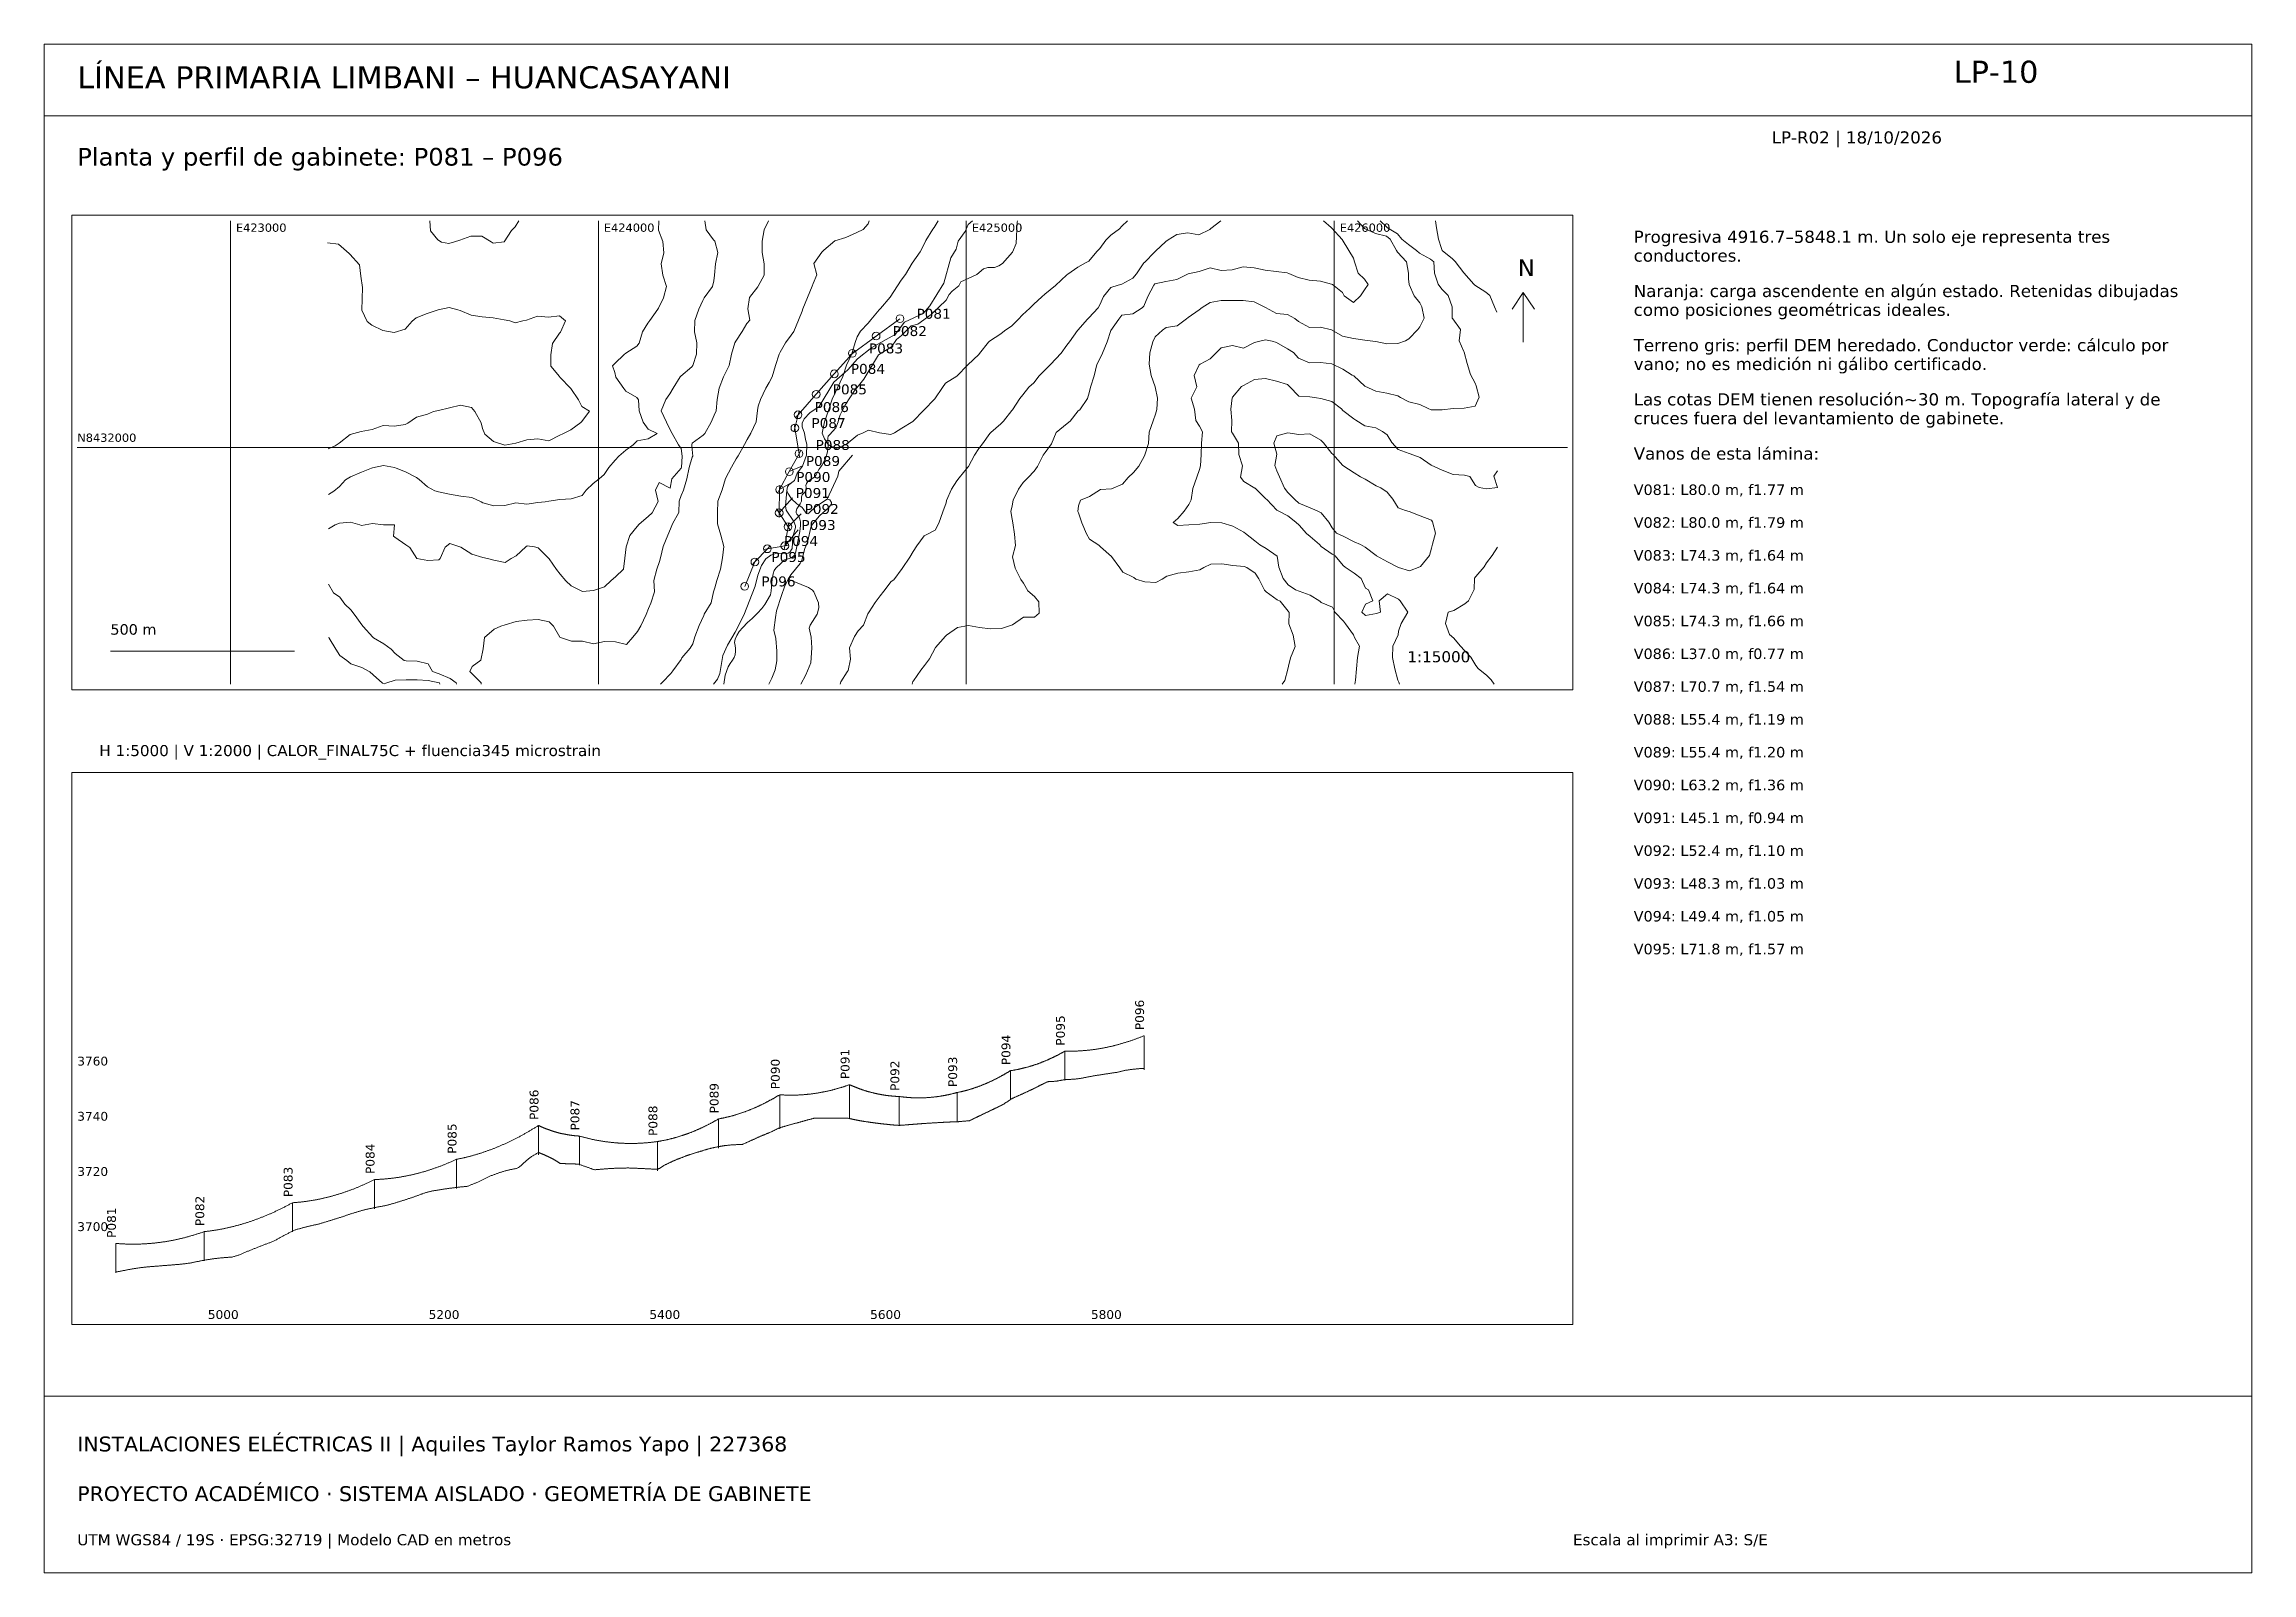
# Paper-space layout 'LP-10' of a CAD drawing. Header units: metres, sheet in millimetres. Extents: x 10 to 410, y 10 to 287.
import ezdxf

# ---------------------------------------------------------------- set-up
doc = ezdxf.new("R2010")
doc.units = ezdxf.units.M
for name, color, linetype, lineweight, true_color in [('AGUA', 7, 'Continuous', 13, 0x5ba3c5), ('ALERTA', 7, 'Continuous', 13, 0xc56b20), ('CABLE', 7, 'Continuous', 18, 0x087f8c), ('EJE', 7, 'Continuous', 18, 0x087f8c), ('GRILLA', 7, 'Continuous', 13, 0xd2dce3), ('MARCO', 7, 'Continuous', 13, 0x163b55), ('POSTES', 7, 'Continuous', 13, 0x244c65), ('RETENIDA', 7, 'Continuous', 13, 0xa77738), ('TERRENO', 7, 'Continuous', 13, 0x777777), ('TEXTO', 7, 'Continuous', 13, 0x163b55), ('VIA', 7, 'Continuous', 13, 0xa7a7a7)]:
    doc.layers.add(name, color=color, linetype=linetype, lineweight=lineweight, true_color=true_color)
doc.styles.add('LP-TEXTO', font='DejaVuSans.ttf')

psp = doc.layouts.new('LP-10')

# ---------------------------------------------------------------- texts
at = {"layer": 'ALERTA', "style": 'LP-TEXTO'}
for s, height, p in [('P082', 1.8, (163.74, 234.11)), ('P085', 1.8, (152.88, 223.55)), ('P087', 1.8, (149.02, 217.44)), ('P088', 1.8, (149.77, 213.47)), ('P093', 1.8, (147.2, 198.97)), ('P092', 1.8, (147.78, 201.87)), ('PROYECTO ACADÉMICO · SISTEMA AISLADO · GEOMETRÍA DE GABINETE', 2.7, (16, 23))]:
    psp.add_text(s, height=height, dxfattribs=at).set_placement(p)
at = {"layer": 'POSTES', "style": 'LP-TEXTO'}
for s, p in [('P081', (168.06, 237.25)), ('P083', (159.43, 230.97)), ('P084', (156.16, 227.26)), ('P086', (149.6, 220.34)), ('P089', (148.01, 210.57)), ('P090', (146.26, 207.67)), ('P091', (146.17, 204.77)), ('P094', (144.03, 196.07)), ('P095', (141.77, 193.17)), ('P096', (139.94, 188.75))]:
    psp.add_text(s, height=1.8, dxfattribs=at).set_placement(p)
at = {"layer": 'TEXTO', "style": 'LP-TEXTO'}
for s, height, p in [('LÍNEA PRIMARIA LIMBANI – HUANCASAYANI', 4, (16, 279)), ('LP-10', 4, (356, 280)), ('Planta y perfil de gabinete: P081 – P096', 3.2, (16, 265)), ('LP-R02 | 18/10/2026', 2.2, (323, 269)), ('E423000', 1.5, (44.75, 253)), ('E424000', 1.5, (111.42, 253)), ('E425000', 1.5, (178.08, 253)), ('E426000', 1.5, (244.75, 253)), ('Progresiva 4916.7–5848.1 m. Un solo eje representa tres', 2.2, (298, 251)), ('N', 3, (277, 245)), ('conductores.', 2.2, (298, 247.59)), ('como posiciones geométricas ideales.', 2.2, (298, 237.77)), ('Naranja: carga ascendente en algún estado. Retenidas dibujadas', 2.2, (298, 241.18)), ('Terreno gris: perfil DEM heredado. Conductor verde: cálculo por', 2.2, (298, 231.36)), ('vano; no es medición ni gálibo certificado.', 2.2, (298, 227.95)), ('cruces fuera del levantamiento de gabinete.', 2.2, (298, 218.13)), ('Las cotas DEM tienen resolución~30 m. Topografía lateral y de', 2.2, (298, 221.54)), ('N8432000', 1.5, (16, 214.94)), ('Vanos de esta lámina:', 2.2, (298, 211.72)), ('V081: L80.0 m, f1.77 m', 1.9, (298, 205.31)), ('V082: L80.0 m, f1.79 m', 1.9, (298, 199.37)), ('V083: L74.3 m, f1.64 m', 1.9, (298, 193.42)), ('V084: L74.3 m, f1.64 m', 1.9, (298, 187.48)), ('500 m', 1.9, (22, 180)), ('V085: L74.3 m, f1.66 m', 1.9, (298, 181.53)), ('1:15000', 2, (257, 175)), ('V086: L37.0 m, f0.77 m', 1.9, (298, 175.59)), ('V087: L70.7 m, f1.54 m', 1.9, (298, 169.64)), ('V088: L55.4 m, f1.19 m', 1.9, (298, 163.7)), ('H 1:5000 | V 1:2000 | CALOR_FINAL75C + fluencia345 microstrain', 2, (20, 158)), ('V089: L55.4 m, f1.20 m', 1.9, (298, 157.75)), ('V090: L63.2 m, f1.36 m', 1.9, (298, 151.81)), ('V091: L45.1 m, f0.94 m', 1.9, (298, 145.86)), ('V092: L52.4 m, f1.10 m', 1.9, (298, 139.92)), ('V093: L48.3 m, f1.03 m', 1.9, (298, 133.97)), ('V094: L49.4 m, f1.05 m', 1.9, (298, 128.03)), ('V095: L71.8 m, f1.57 m', 1.9, (298, 122.08)), ('3760', 1.6, (16, 101.93)), ('3740', 1.6, (16, 91.93)), ('3720', 1.6, (16, 81.93)), ('3700', 1.6, (16, 71.93)), ('5000', 1.6, (39.66, 56)), ('5200', 1.6, (79.66, 56)), ('5400', 1.6, (119.66, 56)), ('5600', 1.6, (159.66, 56)), ('5800', 1.6, (199.66, 56)), ('INSTALACIONES ELÉCTRICAS II | Aquiles Taylor Ramos Yapo | 227368', 2.7, (16, 32)), ('UTM WGS84 / 19S · EPSG:32719 | Modelo CAD en metros', 2, (16, 15)), ('Escala al imprimir A3: S/E', 2, (287, 15))]:
    psp.add_text(s, height=height, dxfattribs=at).set_placement(p)
for s, p in [('P096', (209.28, 108.33)), ('P095', (194.93, 105.52)), ('P091', (155.91, 99.45)), ('P094', (185.06, 101.99)), ('P090', (143.27, 97.63)), ('P092', (164.93, 97.32)), ('P093', (175.41, 98.03)), ('P086', (99.56, 92.06)), ('P089', (132.19, 93.25)), ('P087', (106.97, 90.15)), ('P088', (121.1, 89.16)), ('P085', (84.71, 85.93)), ('P084', (69.86, 82.27)), ('P083', (55, 78.07)), ('P081', (23, 70.69)), ('P082', (39, 72.83))]:
    psp.add_text(s, height=1.6, rotation=90, dxfattribs=at).set_placement(p)

# ---------------------------------------------------------------- linework, layer by layer
at = {"layer": 'AGUA'}
for points in [[(155.18, 221.68), (156.74, 224.15), (158.51, 226.32), (161.16, 230.69), (163.53, 232.17), (164.45, 233.51), (165.36, 234.23), (167.11, 235.98), (168.28, 236.25), (170.69, 238), (173.42, 240.6), (173.98, 241.65), (174.52, 242.23), (175.73, 243.21), (176.09, 243.94), (178.98, 245.25), (180.22, 246.29), (181.01, 246.53), (182.2, 246.55), (182.97, 246.84), (183.61, 247.28), (185.46, 249.28), (186.13, 250.87), (186.27, 254.77), (186.36, 255)], [(133.12, 171), (133.39, 172.65), (133.96, 174.18), (134.28, 174.78), (134.7, 175.37), (135.02, 175.89), (135.18, 176.33), (135.28, 177.03), (135.29, 177.48), (135.21, 178.01), (135.09, 178.58), (135.2, 179.19), (135.52, 179.85), (135.92, 180.55), (136.57, 181.29), (137.42, 182.18), (138.3, 182.95), (139.25, 183.88), (140.04, 184.72), (140.59, 185.47), (141.62, 187.24), (141.75, 187.96), (141.92, 190.03), (142.08, 191.03), (142.26, 191.6), (142.56, 192.03), (143.52, 192.97), (143.88, 193.37), (144.2, 193.54), (144.63, 193.7), (145.14, 193.84), (145.41, 193.99), (145.71, 194.17), (145.96, 194.41), (146.15, 194.74), (146.94, 198.69), (147.03, 199.79), (147.02, 200.43), (146.94, 200.91), (146.82, 201.29), (146.57, 201.66), (146.37, 201.86), (146.26, 202.09), (146.25, 202.39), (146.4, 202.82), (146.97, 203.69), (147.22, 204.16), (147.24, 204.98), (147.34, 205.35), (147.6, 205.56), (147.88, 205.88), (148.02, 206.25), (148.08, 206.66), (148.03, 207.05), (148.13, 207.42), (148.35, 207.77), (148.64, 208.01), (149.57, 208.51), (149.84, 208.83), (150.39, 209.93), (150.88, 210.65), (151.55, 211.95), (151.85, 212.9), (151.99, 213.53), (152.07, 214.31), (152.01, 215.63), (152.08, 215.94), (152.27, 216.23), (153.43, 217.5), (153.86, 218.54), (153.97, 219.12), (154.24, 219.86), (154.73, 220.77), (155.18, 221.68)]]:
    psp.add_lwpolyline(points, dxfattribs=at)
at = {"layer": 'ALERTA'}
for centre in [(160.74, 234.11), (149.88, 223.55), (146.02, 217.44), (146.77, 212.79), (144.78, 199.54), (144.2, 196.09)]:
    psp.add_circle(centre, 0.7, dxfattribs=at)
at = {"layer": 'CABLE'}
for points in [[(185.06, 100.99), (185.14, 101), (185.22, 101.01), (185.3, 101.03), (185.39, 101.04), (185.47, 101.05), (185.55, 101.07), (185.63, 101.08), (185.72, 101.09), (185.8, 101.11), (185.88, 101.12), (185.96, 101.14), (186.05, 101.15), (186.13, 101.17), (186.21, 101.18), (186.29, 101.2), (186.37, 101.22), (186.46, 101.23), (186.54, 101.25), (186.62, 101.27), (186.7, 101.29), (186.79, 101.3), (186.87, 101.32), (186.95, 101.34), (187.03, 101.36), (187.11, 101.38), (187.2, 101.4), (187.28, 101.42), (187.36, 101.44), (187.44, 101.46), (187.53, 101.48), (187.61, 101.5), (187.69, 101.52), (187.77, 101.54), (187.86, 101.56), (187.94, 101.59), (188.02, 101.61), (188.1, 101.63), (188.18, 101.65), (188.27, 101.68), (188.35, 101.7), (188.43, 101.72), (188.51, 101.75), (188.6, 101.77), (188.68, 101.8), (188.76, 101.82), (188.84, 101.85), (188.92, 101.87), (189.01, 101.9), (189.09, 101.92), (189.17, 101.95), (189.25, 101.98), (189.34, 102), (189.42, 102.03), (189.5, 102.06), (189.58, 102.09), (189.66, 102.11), (189.75, 102.14), (189.83, 102.17), (189.91, 102.2), (189.99, 102.23), (190.08, 102.26), (190.16, 102.29), (190.24, 102.32), (190.32, 102.35), (190.41, 102.38), (190.49, 102.41), (190.57, 102.44), (190.65, 102.47), (190.73, 102.51), (190.82, 102.54), (190.9, 102.57), (190.98, 102.6), (191.06, 102.64), (191.15, 102.67), (191.23, 102.7), (191.31, 102.74), (191.39, 102.77), (191.47, 102.81), (191.56, 102.84), (191.64, 102.88), (191.72, 102.91), (191.8, 102.95), (191.89, 102.98), (191.97, 103.02), (192.05, 103.06), (192.13, 103.09), (192.22, 103.13), (192.3, 103.17), (192.38, 103.21), (192.46, 103.24), (192.54, 103.28), (192.63, 103.32), (192.71, 103.36), (192.79, 103.4), (192.87, 103.44), (192.96, 103.48), (193.04, 103.52), (193.12, 103.56), (193.2, 103.6), (193.28, 103.64), (193.37, 103.68), (193.45, 103.72), (193.53, 103.77), (193.61, 103.81), (193.7, 103.85), (193.78, 103.89), (193.86, 103.94), (193.94, 103.98), (194.03, 104.02), (194.11, 104.07), (194.19, 104.11), (194.27, 104.16), (194.35, 104.2), (194.44, 104.25), (194.52, 104.29), (194.6, 104.34), (194.68, 104.38), (194.77, 104.43), (194.85, 104.48), (194.93, 104.52)], [(194.93, 104.52), (195.05, 104.52), (195.17, 104.52), (195.29, 104.52), (195.41, 104.52), (195.53, 104.52), (195.65, 104.51), (195.77, 104.51), (195.89, 104.52), (196.01, 104.52), (196.13, 104.52), (196.25, 104.52), (196.37, 104.52), (196.48, 104.52), (196.6, 104.53), (196.72, 104.53), (196.84, 104.54), (196.96, 104.54), (197.08, 104.55), (197.2, 104.55), (197.32, 104.56), (197.44, 104.56), (197.56, 104.57), (197.68, 104.58), (197.8, 104.58), (197.92, 104.59), (198.04, 104.6), (198.16, 104.61), (198.28, 104.62), (198.4, 104.63), (198.52, 104.64), (198.64, 104.65), (198.76, 104.66), (198.88, 104.67), (199, 104.68), (199.12, 104.7), (199.24, 104.71), (199.36, 104.72), (199.48, 104.73), (199.59, 104.75), (199.71, 104.76), (199.83, 104.78), (199.95, 104.79), (200.07, 104.81), (200.19, 104.83), (200.31, 104.84), (200.43, 104.86), (200.55, 104.88), (200.67, 104.89), (200.79, 104.91), (200.91, 104.93), (201.03, 104.95), (201.15, 104.97), (201.27, 104.99), (201.39, 105.01), (201.51, 105.03), (201.63, 105.05), (201.75, 105.08), (201.87, 105.1), (201.99, 105.12), (202.11, 105.14), (202.23, 105.17), (202.35, 105.19), (202.47, 105.22), (202.58, 105.24), (202.7, 105.27), (202.82, 105.29), (202.94, 105.32), (203.06, 105.35), (203.18, 105.37), (203.3, 105.4), (203.42, 105.43), (203.54, 105.46), (203.66, 105.49), (203.78, 105.51), (203.9, 105.54), (204.02, 105.57), (204.14, 105.6), (204.26, 105.64), (204.38, 105.67), (204.5, 105.7), (204.62, 105.73), (204.74, 105.76), (204.86, 105.8), (204.98, 105.83), (205.1, 105.87), (205.22, 105.9), (205.34, 105.93), (205.46, 105.97), (205.57, 106.01), (205.69, 106.04), (205.81, 106.08), (205.93, 106.12), (206.05, 106.15), (206.17, 106.19), (206.29, 106.23), (206.41, 106.27), (206.53, 106.31), (206.65, 106.35), (206.77, 106.39), (206.89, 106.43), (207.01, 106.47), (207.13, 106.51), (207.25, 106.55), (207.37, 106.6), (207.49, 106.64), (207.61, 106.68), (207.73, 106.73), (207.85, 106.77), (207.97, 106.81), (208.09, 106.86), (208.21, 106.91), (208.33, 106.95), (208.45, 107), (208.56, 107.04), (208.68, 107.09), (208.8, 107.14), (208.92, 107.19), (209.04, 107.24), (209.16, 107.28), (209.28, 107.33)], [(175.41, 97.03), (175.49, 97.05), (175.57, 97.06), (175.65, 97.08), (175.73, 97.1), (175.81, 97.11), (175.89, 97.13), (175.97, 97.15), (176.05, 97.17), (176.13, 97.19), (176.21, 97.2), (176.29, 97.22), (176.37, 97.24), (176.45, 97.26), (176.53, 97.28), (176.61, 97.3), (176.69, 97.32), (176.77, 97.34), (176.85, 97.36), (176.94, 97.38), (177.02, 97.41), (177.1, 97.43), (177.18, 97.45), (177.26, 97.47), (177.34, 97.49), (177.42, 97.52), (177.5, 97.54), (177.58, 97.56), (177.66, 97.59), (177.74, 97.61), (177.82, 97.63), (177.9, 97.66), (177.98, 97.68), (178.06, 97.71), (178.14, 97.73), (178.22, 97.76), (178.3, 97.79), (178.38, 97.81), (178.46, 97.84), (178.54, 97.87), (178.62, 97.89), (178.7, 97.92), (178.78, 97.95), (178.87, 97.98), (178.95, 98), (179.03, 98.03), (179.11, 98.06), (179.19, 98.09), (179.27, 98.12), (179.35, 98.15), (179.43, 98.18), (179.51, 98.21), (179.59, 98.24), (179.67, 98.27), (179.75, 98.3), (179.83, 98.33), (179.91, 98.36), (179.99, 98.4), (180.07, 98.43), (180.15, 98.46), (180.23, 98.49), (180.31, 98.53), (180.39, 98.56), (180.47, 98.59), (180.55, 98.63), (180.63, 98.66), (180.72, 98.7), (180.8, 98.73), (180.88, 98.77), (180.96, 98.8), (181.04, 98.84), (181.12, 98.87), (181.2, 98.91), (181.28, 98.95), (181.36, 98.98), (181.44, 99.02), (181.52, 99.06), (181.6, 99.1), (181.68, 99.13), (181.76, 99.17), (181.84, 99.21), (181.92, 99.25), (182, 99.29), (182.08, 99.33), (182.16, 99.37), (182.24, 99.41), (182.32, 99.45), (182.4, 99.49), (182.48, 99.53), (182.56, 99.57), (182.65, 99.61), (182.73, 99.65), (182.81, 99.69), (182.89, 99.74), (182.97, 99.78), (183.05, 99.82), (183.13, 99.87), (183.21, 99.91), (183.29, 99.95), (183.37, 100), (183.45, 100.04), (183.53, 100.09), (183.61, 100.13), (183.69, 100.18), (183.77, 100.22), (183.85, 100.27), (183.93, 100.31), (184.01, 100.36), (184.09, 100.41), (184.17, 100.45), (184.25, 100.5), (184.33, 100.55), (184.41, 100.6), (184.5, 100.64), (184.58, 100.69), (184.66, 100.74), (184.74, 100.79), (184.82, 100.84), (184.9, 100.89), (184.98, 100.94), (185.06, 100.99)], [(132.19, 92.25), (132.28, 92.27), (132.37, 92.28), (132.46, 92.3), (132.56, 92.32), (132.65, 92.34), (132.74, 92.36), (132.83, 92.37), (132.92, 92.39), (133.02, 92.41), (133.11, 92.43), (133.2, 92.45), (133.29, 92.47), (133.39, 92.49), (133.48, 92.51), (133.57, 92.54), (133.66, 92.56), (133.76, 92.58), (133.85, 92.6), (133.94, 92.63), (134.03, 92.65), (134.13, 92.67), (134.22, 92.7), (134.31, 92.72), (134.4, 92.74), (134.49, 92.77), (134.59, 92.79), (134.68, 92.82), (134.77, 92.84), (134.86, 92.87), (134.96, 92.9), (135.05, 92.92), (135.14, 92.95), (135.23, 92.98), (135.33, 93.01), (135.42, 93.03), (135.51, 93.06), (135.6, 93.09), (135.7, 93.12), (135.79, 93.15), (135.88, 93.18), (135.97, 93.21), (136.06, 93.24), (136.16, 93.27), (136.25, 93.3), (136.34, 93.33), (136.43, 93.36), (136.53, 93.4), (136.62, 93.43), (136.71, 93.46), (136.8, 93.49), (136.9, 93.53), (136.99, 93.56), (137.08, 93.59), (137.17, 93.63), (137.26, 93.66), (137.36, 93.7), (137.45, 93.73), (137.54, 93.77), (137.63, 93.8), (137.73, 93.84), (137.82, 93.88), (137.91, 93.91), (138, 93.95), (138.1, 93.99), (138.19, 94.03), (138.28, 94.07), (138.37, 94.1), (138.47, 94.14), (138.56, 94.18), (138.65, 94.22), (138.74, 94.26), (138.83, 94.3), (138.93, 94.34), (139.02, 94.38), (139.11, 94.43), (139.2, 94.47), (139.3, 94.51), (139.39, 94.55), (139.48, 94.59), (139.57, 94.64), (139.67, 94.68), (139.76, 94.72), (139.85, 94.77), (139.94, 94.81), (140.04, 94.86), (140.13, 94.9), (140.22, 94.95), (140.31, 94.99), (140.4, 95.04), (140.5, 95.08), (140.59, 95.13), (140.68, 95.18), (140.77, 95.23), (140.87, 95.27), (140.96, 95.32), (141.05, 95.37), (141.14, 95.42), (141.24, 95.47), (141.33, 95.52), (141.42, 95.57), (141.51, 95.62), (141.61, 95.67), (141.7, 95.72), (141.79, 95.77), (141.88, 95.82), (141.97, 95.87), (142.07, 95.92), (142.16, 95.97), (142.25, 96.03), (142.34, 96.08), (142.44, 96.13), (142.53, 96.19), (142.62, 96.24), (142.71, 96.3), (142.81, 96.35), (142.9, 96.41), (142.99, 96.46), (143.08, 96.52), (143.18, 96.57), (143.27, 96.63)], [(143.27, 96.63), (143.37, 96.62), (143.48, 96.62), (143.58, 96.61), (143.69, 96.6), (143.79, 96.6), (143.9, 96.59), (144.01, 96.59), (144.11, 96.58), (144.22, 96.58), (144.32, 96.57), (144.43, 96.57), (144.53, 96.57), (144.64, 96.56), (144.74, 96.56), (144.85, 96.56), (144.95, 96.56), (145.06, 96.56), (145.16, 96.56), (145.27, 96.56), (145.37, 96.56), (145.48, 96.56), (145.59, 96.56), (145.69, 96.56), (145.8, 96.56), (145.9, 96.56), (146.01, 96.56), (146.11, 96.57), (146.22, 96.57), (146.32, 96.57), (146.43, 96.58), (146.53, 96.58), (146.64, 96.58), (146.74, 96.59), (146.85, 96.59), (146.96, 96.6), (147.06, 96.61), (147.17, 96.61), (147.27, 96.62), (147.38, 96.63), (147.48, 96.63), (147.59, 96.64), (147.69, 96.65), (147.8, 96.66), (147.9, 96.67), (148.01, 96.68), (148.11, 96.69), (148.22, 96.7), (148.32, 96.71), (148.43, 96.72), (148.54, 96.73), (148.64, 96.74), (148.75, 96.75), (148.85, 96.76), (148.96, 96.78), (149.06, 96.79), (149.17, 96.8), (149.27, 96.82), (149.38, 96.83), (149.48, 96.85), (149.59, 96.86), (149.69, 96.88), (149.8, 96.89), (149.91, 96.91), (150.01, 96.93), (150.12, 96.94), (150.22, 96.96), (150.33, 96.98), (150.43, 96.99), (150.54, 97.01), (150.64, 97.03), (150.75, 97.05), (150.85, 97.07), (150.96, 97.09), (151.06, 97.11), (151.17, 97.13), (151.27, 97.15), (151.38, 97.17), (151.49, 97.2), (151.59, 97.22), (151.7, 97.24), (151.8, 97.26), (151.91, 97.29), (152.01, 97.31), (152.12, 97.33), (152.22, 97.36), (152.33, 97.38), (152.43, 97.41), (152.54, 97.43), (152.64, 97.46), (152.75, 97.49), (152.86, 97.51), (152.96, 97.54), (153.07, 97.57), (153.17, 97.6), (153.28, 97.62), (153.38, 97.65), (153.49, 97.68), (153.59, 97.71), (153.7, 97.74), (153.8, 97.77), (153.91, 97.8), (154.01, 97.83), (154.12, 97.86), (154.23, 97.9), (154.33, 97.93), (154.44, 97.96), (154.54, 97.99), (154.65, 98.03), (154.75, 98.06), (154.86, 98.09), (154.96, 98.13), (155.07, 98.16), (155.17, 98.2), (155.28, 98.23), (155.38, 98.27), (155.49, 98.3), (155.59, 98.34), (155.7, 98.38), (155.81, 98.42), (155.91, 98.45)], [(155.91, 98.45), (155.99, 98.42), (156.06, 98.39), (156.14, 98.35), (156.21, 98.32), (156.29, 98.29), (156.36, 98.26), (156.44, 98.22), (156.51, 98.19), (156.59, 98.16), (156.66, 98.13), (156.74, 98.1), (156.81, 98.07), (156.89, 98.04), (156.96, 98.01), (157.04, 97.98), (157.11, 97.95), (157.19, 97.92), (157.26, 97.89), (157.34, 97.86), (157.41, 97.83), (157.49, 97.81), (157.56, 97.78), (157.64, 97.75), (157.71, 97.72), (157.79, 97.7), (157.86, 97.67), (157.94, 97.64), (158.02, 97.62), (158.09, 97.59), (158.17, 97.56), (158.24, 97.54), (158.32, 97.51), (158.39, 97.49), (158.47, 97.46), (158.54, 97.44), (158.62, 97.42), (158.69, 97.39), (158.77, 97.37), (158.84, 97.34), (158.92, 97.32), (158.99, 97.3), (159.07, 97.28), (159.14, 97.25), (159.22, 97.23), (159.29, 97.21), (159.37, 97.19), (159.44, 97.17), (159.52, 97.15), (159.59, 97.13), (159.67, 97.1), (159.74, 97.08), (159.82, 97.06), (159.89, 97.04), (159.97, 97.03), (160.04, 97.01), (160.12, 96.99), (160.19, 96.97), (160.27, 96.95), (160.34, 96.93), (160.42, 96.91), (160.49, 96.9), (160.57, 96.88), (160.65, 96.86), (160.72, 96.84), (160.8, 96.83), (160.87, 96.81), (160.95, 96.8), (161.02, 96.78), (161.1, 96.76), (161.17, 96.75), (161.25, 96.73), (161.32, 96.72), (161.4, 96.71), (161.47, 96.69), (161.55, 96.68), (161.62, 96.66), (161.7, 96.65), (161.77, 96.64), (161.85, 96.62), (161.92, 96.61), (162, 96.6), (162.07, 96.59), (162.15, 96.57), (162.22, 96.56), (162.3, 96.55), (162.37, 96.54), (162.45, 96.53), (162.52, 96.52), (162.6, 96.51), (162.67, 96.5), (162.75, 96.49), (162.82, 96.48), (162.9, 96.47), (162.97, 96.46), (163.05, 96.45), (163.13, 96.44), (163.2, 96.44), (163.28, 96.43), (163.35, 96.42), (163.43, 96.41), (163.5, 96.41), (163.58, 96.4), (163.65, 96.39), (163.73, 96.39), (163.8, 96.38), (163.88, 96.37), (163.95, 96.37), (164.03, 96.36), (164.1, 96.36), (164.18, 96.35), (164.25, 96.35), (164.33, 96.34), (164.4, 96.34), (164.48, 96.34), (164.55, 96.33), (164.63, 96.33), (164.7, 96.33), (164.78, 96.32), (164.85, 96.32), (164.93, 96.32)], [(164.93, 96.32), (165.02, 96.31), (165.1, 96.3), (165.19, 96.28), (165.28, 96.27), (165.37, 96.26), (165.45, 96.25), (165.54, 96.24), (165.63, 96.23), (165.71, 96.22), (165.8, 96.21), (165.89, 96.2), (165.98, 96.19), (166.06, 96.18), (166.15, 96.18), (166.24, 96.17), (166.33, 96.16), (166.41, 96.15), (166.5, 96.15), (166.59, 96.14), (166.68, 96.13), (166.76, 96.13), (166.85, 96.12), (166.94, 96.11), (167.02, 96.11), (167.11, 96.1), (167.2, 96.1), (167.29, 96.1), (167.37, 96.09), (167.46, 96.09), (167.55, 96.08), (167.64, 96.08), (167.72, 96.08), (167.81, 96.08), (167.9, 96.07), (167.98, 96.07), (168.07, 96.07), (168.16, 96.07), (168.25, 96.07), (168.33, 96.07), (168.42, 96.07), (168.51, 96.07), (168.6, 96.07), (168.68, 96.07), (168.77, 96.07), (168.86, 96.07), (168.95, 96.07), (169.03, 96.07), (169.12, 96.07), (169.21, 96.08), (169.29, 96.08), (169.38, 96.08), (169.47, 96.09), (169.56, 96.09), (169.64, 96.09), (169.73, 96.1), (169.82, 96.1), (169.91, 96.11), (169.99, 96.11), (170.08, 96.12), (170.17, 96.12), (170.26, 96.13), (170.34, 96.14), (170.43, 96.14), (170.52, 96.15), (170.6, 96.16), (170.69, 96.17), (170.78, 96.17), (170.87, 96.18), (170.95, 96.19), (171.04, 96.2), (171.13, 96.21), (171.22, 96.22), (171.3, 96.23), (171.39, 96.24), (171.48, 96.25), (171.56, 96.26), (171.65, 96.27), (171.74, 96.28), (171.83, 96.29), (171.91, 96.3), (172, 96.32), (172.09, 96.33), (172.18, 96.34), (172.26, 96.35), (172.35, 96.37), (172.44, 96.38), (172.53, 96.4), (172.61, 96.41), (172.7, 96.42), (172.79, 96.44), (172.87, 96.46), (172.96, 96.47), (173.05, 96.49), (173.14, 96.5), (173.22, 96.52), (173.31, 96.54), (173.4, 96.55), (173.49, 96.57), (173.57, 96.59), (173.66, 96.61), (173.75, 96.62), (173.84, 96.64), (173.92, 96.66), (174.01, 96.68), (174.1, 96.7), (174.18, 96.72), (174.27, 96.74), (174.36, 96.76), (174.45, 96.78), (174.53, 96.8), (174.62, 96.83), (174.71, 96.85), (174.8, 96.87), (174.88, 96.89), (174.97, 96.91), (175.06, 96.94), (175.15, 96.96), (175.23, 96.98), (175.32, 97.01), (175.41, 97.03)], [(121.1, 88.16), (121.2, 88.17), (121.29, 88.19), (121.38, 88.2), (121.47, 88.22), (121.57, 88.23), (121.66, 88.25), (121.75, 88.26), (121.84, 88.28), (121.94, 88.3), (122.03, 88.32), (122.12, 88.33), (122.21, 88.35), (122.3, 88.37), (122.4, 88.39), (122.49, 88.41), (122.58, 88.43), (122.67, 88.45), (122.77, 88.47), (122.86, 88.49), (122.95, 88.51), (123.04, 88.53), (123.14, 88.55), (123.23, 88.57), (123.32, 88.59), (123.41, 88.62), (123.51, 88.64), (123.6, 88.66), (123.69, 88.68), (123.78, 88.71), (123.87, 88.73), (123.97, 88.76), (124.06, 88.78), (124.15, 88.81), (124.24, 88.83), (124.34, 88.86), (124.43, 88.88), (124.52, 88.91), (124.61, 88.94), (124.71, 88.96), (124.8, 88.99), (124.89, 89.02), (124.98, 89.05), (125.08, 89.07), (125.17, 89.1), (125.26, 89.13), (125.35, 89.16), (125.44, 89.19), (125.54, 89.22), (125.63, 89.25), (125.72, 89.28), (125.81, 89.31), (125.91, 89.34), (126, 89.38), (126.09, 89.41), (126.18, 89.44), (126.28, 89.47), (126.37, 89.51), (126.46, 89.54), (126.55, 89.57), (126.64, 89.61), (126.74, 89.64), (126.83, 89.67), (126.92, 89.71), (127.01, 89.74), (127.11, 89.78), (127.2, 89.82), (127.29, 89.85), (127.38, 89.89), (127.48, 89.93), (127.57, 89.96), (127.66, 90), (127.75, 90.04), (127.85, 90.08), (127.94, 90.12), (128.03, 90.15), (128.12, 90.19), (128.21, 90.23), (128.31, 90.27), (128.4, 90.31), (128.49, 90.35), (128.58, 90.39), (128.68, 90.44), (128.77, 90.48), (128.86, 90.52), (128.95, 90.56), (129.05, 90.6), (129.14, 90.65), (129.23, 90.69), (129.32, 90.73), (129.42, 90.78), (129.51, 90.82), (129.6, 90.87), (129.69, 90.91), (129.78, 90.96), (129.88, 91), (129.97, 91.05), (130.06, 91.09), (130.15, 91.14), (130.25, 91.19), (130.34, 91.23), (130.43, 91.28), (130.52, 91.33), (130.62, 91.38), (130.71, 91.43), (130.8, 91.48), (130.89, 91.53), (130.99, 91.57), (131.08, 91.62), (131.17, 91.67), (131.26, 91.73), (131.35, 91.78), (131.45, 91.83), (131.54, 91.88), (131.63, 91.93), (131.72, 91.98), (131.82, 92.04), (131.91, 92.09), (132, 92.14), (132.09, 92.2), (132.19, 92.25)], [(84.71, 84.93), (84.83, 84.96), (84.96, 84.98), (85.08, 85), (85.2, 85.03), (85.33, 85.06), (85.45, 85.08), (85.58, 85.11), (85.7, 85.13), (85.82, 85.16), (85.95, 85.19), (86.07, 85.22), (86.19, 85.25), (86.32, 85.28), (86.44, 85.31), (86.57, 85.34), (86.69, 85.37), (86.81, 85.4), (86.94, 85.43), (87.06, 85.46), (87.18, 85.49), (87.31, 85.53), (87.43, 85.56), (87.56, 85.59), (87.68, 85.63), (87.8, 85.66), (87.93, 85.7), (88.05, 85.73), (88.17, 85.77), (88.3, 85.81), (88.42, 85.84), (88.55, 85.88), (88.67, 85.92), (88.79, 85.96), (88.92, 86), (89.04, 86.03), (89.16, 86.07), (89.29, 86.11), (89.41, 86.16), (89.54, 86.2), (89.66, 86.24), (89.78, 86.28), (89.91, 86.32), (90.03, 86.37), (90.15, 86.41), (90.28, 86.45), (90.4, 86.5), (90.53, 86.54), (90.65, 86.59), (90.77, 86.63), (90.9, 86.68), (91.02, 86.73), (91.15, 86.77), (91.27, 86.82), (91.39, 86.87), (91.52, 86.92), (91.64, 86.97), (91.76, 87.01), (91.89, 87.06), (92.01, 87.12), (92.14, 87.17), (92.26, 87.22), (92.38, 87.27), (92.51, 87.32), (92.63, 87.37), (92.75, 87.43), (92.88, 87.48), (93, 87.53), (93.13, 87.59), (93.25, 87.64), (93.37, 87.7), (93.5, 87.75), (93.62, 87.81), (93.74, 87.87), (93.87, 87.92), (93.99, 87.98), (94.12, 88.04), (94.24, 88.1), (94.36, 88.16), (94.49, 88.22), (94.61, 88.28), (94.73, 88.34), (94.86, 88.4), (94.98, 88.46), (95.11, 88.52), (95.23, 88.58), (95.35, 88.65), (95.48, 88.71), (95.6, 88.77), (95.72, 88.84), (95.85, 88.9), (95.97, 88.97), (96.1, 89.03), (96.22, 89.1), (96.34, 89.17), (96.47, 89.23), (96.59, 89.3), (96.71, 89.37), (96.84, 89.44), (96.96, 89.51), (97.09, 89.58), (97.21, 89.65), (97.33, 89.72), (97.46, 89.79), (97.58, 89.86), (97.7, 89.93), (97.83, 90), (97.95, 90.07), (98.08, 90.15), (98.2, 90.22), (98.32, 90.29), (98.45, 90.37), (98.57, 90.44), (98.7, 90.52), (98.82, 90.59), (98.94, 90.67), (99.07, 90.75), (99.19, 90.82), (99.31, 90.9), (99.44, 90.98), (99.56, 91.06)], [(99.56, 91.06), (99.62, 91.03), (99.68, 91), (99.75, 90.97), (99.81, 90.95), (99.87, 90.92), (99.93, 90.89), (99.99, 90.86), (100.06, 90.84), (100.12, 90.81), (100.18, 90.78), (100.24, 90.76), (100.3, 90.73), (100.36, 90.7), (100.43, 90.68), (100.49, 90.65), (100.55, 90.63), (100.61, 90.6), (100.67, 90.58), (100.73, 90.55), (100.8, 90.53), (100.86, 90.5), (100.92, 90.48), (100.98, 90.45), (101.04, 90.43), (101.1, 90.41), (101.17, 90.38), (101.23, 90.36), (101.29, 90.34), (101.35, 90.32), (101.41, 90.29), (101.47, 90.27), (101.54, 90.25), (101.6, 90.23), (101.66, 90.21), (101.72, 90.18), (101.78, 90.16), (101.84, 90.14), (101.91, 90.12), (101.97, 90.1), (102.03, 90.08), (102.09, 90.06), (102.15, 90.04), (102.21, 90.02), (102.28, 90), (102.34, 89.98), (102.4, 89.96), (102.46, 89.94), (102.52, 89.93), (102.58, 89.91), (102.65, 89.89), (102.71, 89.87), (102.77, 89.85), (102.83, 89.84), (102.89, 89.82), (102.95, 89.8), (103.02, 89.78), (103.08, 89.77), (103.14, 89.75), (103.2, 89.74), (103.26, 89.72), (103.33, 89.7), (103.39, 89.69), (103.45, 89.67), (103.51, 89.66), (103.57, 89.64), (103.63, 89.63), (103.7, 89.61), (103.76, 89.6), (103.82, 89.58), (103.88, 89.57), (103.94, 89.56), (104, 89.54), (104.07, 89.53), (104.13, 89.52), (104.19, 89.5), (104.25, 89.49), (104.31, 89.48), (104.37, 89.47), (104.44, 89.46), (104.5, 89.44), (104.56, 89.43), (104.62, 89.42), (104.68, 89.41), (104.74, 89.4), (104.81, 89.39), (104.87, 89.38), (104.93, 89.37), (104.99, 89.36), (105.05, 89.35), (105.11, 89.34), (105.18, 89.33), (105.24, 89.32), (105.3, 89.31), (105.36, 89.3), (105.42, 89.29), (105.48, 89.28), (105.55, 89.28), (105.61, 89.27), (105.67, 89.26), (105.73, 89.25), (105.79, 89.25), (105.85, 89.24), (105.92, 89.23), (105.98, 89.22), (106.04, 89.22), (106.1, 89.21), (106.16, 89.21), (106.22, 89.2), (106.29, 89.19), (106.35, 89.19), (106.41, 89.18), (106.47, 89.18), (106.53, 89.17), (106.59, 89.17), (106.66, 89.17), (106.72, 89.16), (106.78, 89.16), (106.84, 89.15), (106.9, 89.15), (106.97, 89.15)], [(106.97, 89.15), (107.08, 89.11), (107.2, 89.08), (107.32, 89.05), (107.44, 89.01), (107.55, 88.98), (107.67, 88.95), (107.79, 88.92), (107.91, 88.89), (108.03, 88.86), (108.14, 88.83), (108.26, 88.8), (108.38, 88.77), (108.5, 88.74), (108.61, 88.71), (108.73, 88.69), (108.85, 88.66), (108.97, 88.63), (109.09, 88.61), (109.2, 88.58), (109.32, 88.55), (109.44, 88.53), (109.56, 88.5), (109.68, 88.48), (109.79, 88.46), (109.91, 88.43), (110.03, 88.41), (110.15, 88.39), (110.26, 88.37), (110.38, 88.34), (110.5, 88.32), (110.62, 88.3), (110.74, 88.28), (110.85, 88.26), (110.97, 88.24), (111.09, 88.22), (111.21, 88.2), (111.32, 88.19), (111.44, 88.17), (111.56, 88.15), (111.68, 88.13), (111.8, 88.12), (111.91, 88.1), (112.03, 88.09), (112.15, 88.07), (112.27, 88.06), (112.39, 88.04), (112.5, 88.03), (112.62, 88.01), (112.74, 88), (112.86, 87.99), (112.97, 87.97), (113.09, 87.96), (113.21, 87.95), (113.33, 87.94), (113.45, 87.93), (113.56, 87.92), (113.68, 87.91), (113.8, 87.9), (113.92, 87.89), (114.03, 87.88), (114.15, 87.88), (114.27, 87.87), (114.39, 87.86), (114.51, 87.85), (114.62, 87.85), (114.74, 87.84), (114.86, 87.84), (114.98, 87.83), (115.1, 87.83), (115.21, 87.82), (115.33, 87.82), (115.45, 87.82), (115.57, 87.81), (115.68, 87.81), (115.8, 87.81), (115.92, 87.81), (116.04, 87.8), (116.16, 87.8), (116.27, 87.8), (116.39, 87.8), (116.51, 87.8), (116.63, 87.8), (116.74, 87.81), (116.86, 87.81), (116.98, 87.81), (117.1, 87.81), (117.22, 87.82), (117.33, 87.82), (117.45, 87.82), (117.57, 87.83), (117.69, 87.83), (117.81, 87.84), (117.92, 87.84), (118.04, 87.85), (118.16, 87.86), (118.28, 87.86), (118.39, 87.87), (118.51, 87.88), (118.63, 87.89), (118.75, 87.89), (118.87, 87.9), (118.98, 87.91), (119.1, 87.92), (119.22, 87.93), (119.34, 87.94), (119.45, 87.95), (119.57, 87.97), (119.69, 87.98), (119.81, 87.99), (119.93, 88), (120.04, 88.02), (120.16, 88.03), (120.28, 88.04), (120.4, 88.06), (120.52, 88.07), (120.63, 88.09), (120.75, 88.11), (120.87, 88.12), (120.99, 88.14), (121.1, 88.16)], [(69.86, 81.27), (69.98, 81.27), (70.1, 81.28), (70.23, 81.28), (70.35, 81.29), (70.48, 81.29), (70.6, 81.3), (70.72, 81.3), (70.85, 81.31), (70.97, 81.32), (71.09, 81.33), (71.22, 81.33), (71.34, 81.34), (71.47, 81.35), (71.59, 81.36), (71.71, 81.37), (71.84, 81.38), (71.96, 81.39), (72.08, 81.4), (72.21, 81.41), (72.33, 81.43), (72.46, 81.44), (72.58, 81.45), (72.7, 81.47), (72.83, 81.48), (72.95, 81.49), (73.07, 81.51), (73.2, 81.52), (73.32, 81.54), (73.45, 81.56), (73.57, 81.57), (73.69, 81.59), (73.82, 81.61), (73.94, 81.63), (74.06, 81.64), (74.19, 81.66), (74.31, 81.68), (74.44, 81.7), (74.56, 81.72), (74.68, 81.74), (74.81, 81.76), (74.93, 81.79), (75.05, 81.81), (75.18, 81.83), (75.3, 81.85), (75.43, 81.88), (75.55, 81.9), (75.67, 81.93), (75.8, 81.95), (75.92, 81.98), (76.04, 82), (76.17, 82.03), (76.29, 82.05), (76.42, 82.08), (76.54, 82.11), (76.66, 82.14), (76.79, 82.16), (76.91, 82.19), (77.04, 82.22), (77.16, 82.25), (77.28, 82.28), (77.41, 82.31), (77.53, 82.35), (77.65, 82.38), (77.78, 82.41), (77.9, 82.44), (78.03, 82.47), (78.15, 82.51), (78.27, 82.54), (78.4, 82.58), (78.52, 82.61), (78.64, 82.65), (78.77, 82.68), (78.89, 82.72), (79.02, 82.75), (79.14, 82.79), (79.26, 82.83), (79.39, 82.87), (79.51, 82.91), (79.63, 82.94), (79.76, 82.98), (79.88, 83.02), (80.01, 83.06), (80.13, 83.1), (80.25, 83.15), (80.38, 83.19), (80.5, 83.23), (80.62, 83.27), (80.75, 83.31), (80.87, 83.36), (81, 83.4), (81.12, 83.45), (81.24, 83.49), (81.37, 83.54), (81.49, 83.58), (81.61, 83.63), (81.74, 83.68), (81.86, 83.72), (81.99, 83.77), (82.11, 83.82), (82.23, 83.87), (82.36, 83.92), (82.48, 83.96), (82.6, 84.01), (82.73, 84.06), (82.85, 84.12), (82.98, 84.17), (83.1, 84.22), (83.22, 84.27), (83.35, 84.32), (83.47, 84.38), (83.59, 84.43), (83.72, 84.48), (83.84, 84.54), (83.97, 84.59), (84.09, 84.65), (84.21, 84.7), (84.34, 84.76), (84.46, 84.82), (84.59, 84.87), (84.71, 84.93)], [(55, 77.07), (55.13, 77.07), (55.25, 77.08), (55.38, 77.09), (55.5, 77.1), (55.62, 77.11), (55.75, 77.12), (55.87, 77.13), (55.99, 77.14), (56.12, 77.15), (56.24, 77.17), (56.37, 77.18), (56.49, 77.19), (56.61, 77.21), (56.74, 77.22), (56.86, 77.23), (56.98, 77.25), (57.11, 77.26), (57.23, 77.28), (57.36, 77.3), (57.48, 77.31), (57.6, 77.33), (57.73, 77.35), (57.85, 77.36), (57.97, 77.38), (58.1, 77.4), (58.22, 77.42), (58.35, 77.44), (58.47, 77.46), (58.59, 77.48), (58.72, 77.5), (58.84, 77.52), (58.96, 77.55), (59.09, 77.57), (59.21, 77.59), (59.34, 77.62), (59.46, 77.64), (59.58, 77.66), (59.71, 77.69), (59.83, 77.71), (59.95, 77.74), (60.08, 77.77), (60.2, 77.79), (60.33, 77.82), (60.45, 77.85), (60.57, 77.87), (60.7, 77.9), (60.82, 77.93), (60.94, 77.96), (61.07, 77.99), (61.19, 78.02), (61.32, 78.05), (61.44, 78.08), (61.56, 78.11), (61.69, 78.15), (61.81, 78.18), (61.93, 78.21), (62.06, 78.25), (62.18, 78.28), (62.31, 78.31), (62.43, 78.35), (62.55, 78.38), (62.68, 78.42), (62.8, 78.46), (62.93, 78.49), (63.05, 78.53), (63.17, 78.57), (63.3, 78.6), (63.42, 78.64), (63.54, 78.68), (63.67, 78.72), (63.79, 78.76), (63.92, 78.8), (64.04, 78.84), (64.16, 78.88), (64.29, 78.92), (64.41, 78.97), (64.53, 79.01), (64.66, 79.05), (64.78, 79.1), (64.91, 79.14), (65.03, 79.18), (65.15, 79.23), (65.28, 79.27), (65.4, 79.32), (65.52, 79.37), (65.65, 79.41), (65.77, 79.46), (65.9, 79.51), (66.02, 79.55), (66.14, 79.6), (66.27, 79.65), (66.39, 79.7), (66.51, 79.75), (66.64, 79.8), (66.76, 79.85), (66.89, 79.9), (67.01, 79.96), (67.13, 80.01), (67.26, 80.06), (67.38, 80.11), (67.5, 80.17), (67.63, 80.22), (67.75, 80.27), (67.88, 80.33), (68, 80.39), (68.12, 80.44), (68.25, 80.5), (68.37, 80.55), (68.49, 80.61), (68.62, 80.67), (68.74, 80.73), (68.87, 80.79), (68.99, 80.84), (69.11, 80.9), (69.24, 80.96), (69.36, 81.02), (69.48, 81.08), (69.61, 81.15), (69.73, 81.21), (69.86, 81.27)], [(39, 71.83), (39.14, 71.84), (39.27, 71.86), (39.4, 71.87), (39.54, 71.89), (39.67, 71.9), (39.8, 71.92), (39.94, 71.94), (40.07, 71.96), (40.2, 71.97), (40.34, 71.99), (40.47, 72.01), (40.6, 72.03), (40.74, 72.05), (40.87, 72.07), (41, 72.09), (41.14, 72.11), (41.27, 72.14), (41.4, 72.16), (41.54, 72.18), (41.67, 72.21), (41.8, 72.23), (41.94, 72.25), (42.07, 72.28), (42.2, 72.3), (42.34, 72.33), (42.47, 72.36), (42.6, 72.38), (42.74, 72.41), (42.87, 72.44), (43, 72.47), (43.14, 72.5), (43.27, 72.53), (43.4, 72.56), (43.54, 72.59), (43.67, 72.62), (43.8, 72.65), (43.94, 72.68), (44.07, 72.71), (44.2, 72.75), (44.34, 72.78), (44.47, 72.81), (44.6, 72.85), (44.74, 72.88), (44.87, 72.92), (45, 72.95), (45.14, 72.99), (45.27, 73.03), (45.4, 73.06), (45.54, 73.1), (45.67, 73.14), (45.8, 73.18), (45.94, 73.22), (46.07, 73.26), (46.2, 73.3), (46.34, 73.34), (46.47, 73.38), (46.6, 73.42), (46.74, 73.47), (46.87, 73.51), (47, 73.55), (47.14, 73.6), (47.27, 73.64), (47.4, 73.69), (47.54, 73.73), (47.67, 73.78), (47.8, 73.82), (47.94, 73.87), (48.07, 73.92), (48.2, 73.96), (48.34, 74.01), (48.47, 74.06), (48.6, 74.11), (48.74, 74.16), (48.87, 74.21), (49, 74.26), (49.14, 74.31), (49.27, 74.37), (49.4, 74.42), (49.54, 74.47), (49.67, 74.52), (49.8, 74.58), (49.94, 74.63), (50.07, 74.69), (50.2, 74.74), (50.34, 74.8), (50.47, 74.85), (50.6, 74.91), (50.74, 74.97), (50.87, 75.03), (51, 75.08), (51.14, 75.14), (51.27, 75.2), (51.4, 75.26), (51.54, 75.32), (51.67, 75.38), (51.8, 75.44), (51.94, 75.51), (52.07, 75.57), (52.2, 75.63), (52.34, 75.69), (52.47, 75.76), (52.6, 75.82), (52.74, 75.89), (52.87, 75.95), (53, 76.02), (53.14, 76.08), (53.27, 76.15), (53.4, 76.22), (53.54, 76.29), (53.67, 76.36), (53.8, 76.42), (53.94, 76.49), (54.07, 76.56), (54.2, 76.63), (54.34, 76.7), (54.47, 76.78), (54.6, 76.85), (54.74, 76.92), (54.87, 76.99), (55, 77.07)], [(23, 69.69), (23.13, 69.68), (23.27, 69.67), (23.4, 69.66), (23.53, 69.65), (23.67, 69.64), (23.8, 69.63), (23.93, 69.62), (24.07, 69.62), (24.2, 69.61), (24.33, 69.6), (24.47, 69.6), (24.6, 69.59), (24.73, 69.58), (24.87, 69.58), (25, 69.57), (25.13, 69.57), (25.27, 69.57), (25.4, 69.56), (25.53, 69.56), (25.67, 69.56), (25.8, 69.56), (25.93, 69.56), (26.07, 69.56), (26.2, 69.55), (26.33, 69.56), (26.47, 69.56), (26.6, 69.56), (26.73, 69.56), (26.87, 69.56), (27, 69.56), (27.13, 69.57), (27.27, 69.57), (27.4, 69.58), (27.53, 69.58), (27.67, 69.59), (27.8, 69.59), (27.93, 69.6), (28.07, 69.6), (28.2, 69.61), (28.33, 69.62), (28.47, 69.63), (28.6, 69.64), (28.73, 69.65), (28.87, 69.66), (29, 69.67), (29.13, 69.68), (29.27, 69.69), (29.4, 69.7), (29.53, 69.71), (29.67, 69.72), (29.8, 69.74), (29.93, 69.75), (30.07, 69.76), (30.2, 69.78), (30.33, 69.79), (30.47, 69.81), (30.6, 69.83), (30.73, 69.84), (30.87, 69.86), (31, 69.88), (31.13, 69.89), (31.27, 69.91), (31.4, 69.93), (31.53, 69.95), (31.67, 69.97), (31.8, 69.99), (31.93, 70.01), (32.07, 70.03), (32.2, 70.06), (32.33, 70.08), (32.47, 70.1), (32.6, 70.13), (32.73, 70.15), (32.87, 70.17), (33, 70.2), (33.13, 70.22), (33.27, 70.25), (33.4, 70.28), (33.53, 70.3), (33.67, 70.33), (33.8, 70.36), (33.93, 70.39), (34.07, 70.42), (34.2, 70.44), (34.33, 70.47), (34.47, 70.5), (34.6, 70.54), (34.73, 70.57), (34.87, 70.6), (35, 70.63), (35.13, 70.66), (35.27, 70.7), (35.4, 70.73), (35.53, 70.76), (35.67, 70.8), (35.8, 70.83), (35.93, 70.87), (36.07, 70.91), (36.2, 70.94), (36.33, 70.98), (36.47, 71.02), (36.6, 71.06), (36.73, 71.1), (36.87, 71.13), (37, 71.17), (37.13, 71.21), (37.27, 71.26), (37.4, 71.3), (37.54, 71.34), (37.67, 71.38), (37.8, 71.42), (37.94, 71.47), (38.07, 71.51), (38.2, 71.55), (38.34, 71.6), (38.47, 71.64), (38.6, 71.69), (38.74, 71.74), (38.87, 71.78), (39, 71.83)]]:
    psp.add_lwpolyline(points, dxfattribs=at)
at = {"layer": 'EJE'}
psp.add_lwpolyline([(165.06, 237.25), (160.74, 234.11), (156.43, 230.97), (153.16, 227.26), (149.88, 223.55), (146.6, 219.84), (146.02, 217.44), (146.77, 212.79), (145.01, 209.54), (143.26, 206.29), (143.17, 202.07), (144.78, 199.54), (144.2, 196.09), (141.03, 195.56), (138.77, 193.17), (136.94, 188.75)], dxfattribs=at)
at = {"layer": 'GRILLA'}
for points in [[(15, 170), (287, 170), (287, 256), (15, 256)], [(15, 55), (287, 55), (287, 155), (15, 155)]]:
    psp.add_lwpolyline(points, close=True, dxfattribs=at)
for points in [[(43.75, 171), (43.75, 255)], [(110.42, 171), (110.42, 255)], [(177.08, 171), (177.08, 255)], [(243.75, 171), (243.75, 255)], [(16, 213.94), (286, 213.94)], [(145.01, 209.54), (147.41, 210.57)], [(143.17, 202.07), (145.57, 204.77)], [(143.26, 206.29), (145.66, 207.67)], [(144.78, 199.54), (147.18, 201.87)], [(144.2, 196.09), (146.6, 198.97)]]:
    psp.add_lwpolyline(points, dxfattribs=at)
at = {"layer": 'MARCO'}
psp.add_lwpolyline([(10, 10), (410, 10), (410, 287), (10, 287)], close=True, dxfattribs=at)
for points in [[(10, 274), (410, 274)], [(10, 42), (410, 42)]]:
    psp.add_lwpolyline(points, dxfattribs=at)
at = {"layer": 'POSTES'}
for points in [[(194.93, 99.22), (194.93, 104.52)], [(209.28, 101.13), (209.28, 107.33)], [(185.06, 95.69), (185.06, 100.99)], [(143.27, 90.43), (143.27, 96.63)], [(155.91, 92.25), (155.91, 98.45)], [(164.93, 91.02), (164.93, 96.32)], [(175.41, 91.73), (175.41, 97.03)], [(132.19, 86.95), (132.19, 92.25)], [(99.56, 85.76), (99.56, 91.06)], [(106.97, 83.85), (106.97, 89.15)], [(121.1, 82.86), (121.1, 88.16)], [(84.71, 79.63), (84.71, 84.93)], [(69.86, 75.97), (69.86, 81.27)], [(55, 71.77), (55, 77.07)], [(23, 64.39), (23, 69.69)], [(39, 66.53), (39, 71.83)]]:
    psp.add_lwpolyline(points, dxfattribs=at)
for centre in [(165.06, 237.25), (156.43, 230.97), (153.16, 227.26), (146.6, 219.84), (145.01, 209.54), (143.26, 206.29), (143.17, 202.07), (141.03, 195.56), (138.77, 193.17), (136.94, 188.75)]:
    psp.add_circle(centre, 0.7, dxfattribs=at)
at = {"layer": 'RETENIDA'}
for points in [[(160.74, 234.11), (160.17, 233.7)], [(160.74, 234.11), (161.32, 234.53)], [(156.43, 230.97), (155.86, 230.56)], [(156.43, 230.97), (156.9, 231.5)], [(149.88, 223.55), (150.35, 224.08)], [(146.6, 219.84), (146.77, 220.52)], [(149.88, 223.55), (149.41, 223.02)], [(146.02, 217.44), (145.86, 216.75)], [(146.02, 217.44), (145.91, 218.14)], [(146.6, 219.84), (146.13, 219.31)], [(146.77, 212.79), (147.11, 213.41)], [(146.77, 212.79), (146.88, 212.09)], [(143.26, 206.29), (142.86, 205.56)], [(143.26, 206.29), (143.27, 207.11)], [(143.17, 202.07), (142.72, 202.77)], [(143.17, 202.07), (143.15, 201.25)], [(144.78, 199.54), (144.89, 200.23)], [(141.03, 195.56), (141.52, 196.07)], [(144.2, 196.09), (144.09, 195.39)], [(144.2, 196.09), (144.9, 196.21)], [(144.78, 199.54), (145.16, 198.94)], [(138.77, 193.17), (138.28, 192.66)], [(138.77, 193.17), (139.04, 193.82)], [(141.03, 195.56), (140.34, 195.44)]]:
    psp.add_lwpolyline(points, dxfattribs=at)
at = {"layer": 'TERRENO'}
for points in [[(121.4, 255), (121.3, 253.31), (122.07, 251.26), (122.26, 249.21), (121.82, 247.17), (122.1, 245.12), (122.77, 243.07), (122.22, 241.02), (121.34, 239.14), (121.19, 238.97), (119.75, 236.92), (119.35, 236.46), (118.42, 234.87), (117.83, 232.82), (117.37, 232.3), (115.37, 231.03), (115.09, 230.76), (113.38, 229.12), (112.98, 228.7), (113.38, 227.48), (113.55, 226.66), (115.02, 224.61), (115.39, 224.1), (117.39, 222.96), (117.66, 222.57), (117.8, 220.53), (118.56, 218.48), (119.41, 217.22), (121.08, 216.44), (119.41, 215.5), (117.42, 215.11), (116.71, 214.38), (115.42, 213.45), (114.13, 212.32), (113.43, 211.6), (112.34, 210.27), (111.44, 209.04), (110.59, 208.21), (109.45, 207.39), (108.19, 206.16), (107.46, 205.2), (105.46, 204.64), (103.46, 204.47), (101.46, 204.18), (100.8, 204.09), (99.47, 203.95), (97.47, 203.67), (95.47, 203.87), (93.47, 203.41), (91.47, 203.35), (89.47, 203.91), (89.17, 204.05), (87.47, 204.85), (85.47, 205.07), (83.47, 205.44), (81.47, 205.85), (80.81, 206.08), (79.47, 206.76), (77.97, 208.12), (77.47, 208.47), (75.47, 209.49), (73.78, 210.15), (73.47, 210.31), (71.47, 210.63), (69.47, 210.25), (69.32, 210.14), (67.48, 209.45), (65.48, 208.61), (64.59, 208.08), (63.49, 206.84), (62.49, 206.02), (61.49, 205.42)], [(129.7, 255), (129.93, 253.33), (131.3, 251.53), (131.51, 251.29), (132.09, 249.24), (131.63, 247.19), (131.47, 245.15), (131.32, 244.12), (131.11, 243.1), (129.59, 241.04), (129.33, 240.53), (128.62, 238.99), (127.89, 236.94), (127.81, 234.89), (128.26, 232.85), (128.22, 230.8), (127.55, 228.75), (127.37, 228.55), (125.38, 226.85), (125.25, 226.69), (123.96, 224.64), (123.39, 223.61), (122.64, 222.59), (121.78, 220.54), (122.75, 218.49), (123.41, 217.11), (123.78, 216.45), (124.94, 214.4), (125.42, 213.72), (125.57, 212.36), (125.45, 210.31), (125.43, 210.18), (123.72, 208.25), (123.44, 206.55), (121.44, 207.56), (120.78, 206.2), (121.25, 204.15), (120.15, 202.1), (119.46, 201.44), (117.8, 200.04), (117.46, 199.57), (116.14, 197.99), (115.48, 195.94), (115.2, 193.89), (114.99, 191.84), (113.5, 190.47), (112.75, 189.79), (111.5, 188.65), (109.51, 187.99), (107.51, 187.84), (105.51, 188.83), (104.5, 189.76), (103.5, 190.96), (102.83, 191.81), (101.5, 193.71), (101.35, 193.85), (99.49, 195.75), (98.82, 195.89), (97.49, 196.08), (97.3, 195.89), (95.5, 194.26), (94.59, 193.83), (93.5, 193.1), (91.5, 193.51), (90.3, 193.82), (89.5, 193.97), (87.5, 194.59), (85.5, 195.85), (83.5, 196.53), (82.65, 195.84), (81.76, 193.79), (81.51, 193.56), (79.51, 193.44), (77.51, 193.78), (76.26, 195.82), (75.51, 196.26), (73.51, 197.64), (73.27, 197.86), (73.5, 199.91), (71.5, 199.9), (69.5, 200.17), (68.17, 199.89), (67.5, 199.76), (67.17, 199.89), (65.5, 200.37), (63.51, 200.22), (62.71, 199.88), (61.51, 199.19)], [(79.85, 255), (80, 253.18), (81.34, 251.55), (82, 251.14), (83.34, 250.89), (84.34, 251.15), (85.33, 251.49), (87.33, 252.18), (89.33, 252.19), (91, 251.17), (91.33, 250.94), (93.33, 251.18), (94.65, 253.23), (95.32, 253.91), (96.02, 255)], [(141.26, 255), (140.43, 253.37), (140.08, 251.32), (140.11, 249.27), (140.45, 247.22), (140.43, 245.17), (139.38, 243.12), (139.32, 243.05), (137.79, 241.07), (137.48, 239.02), (137.87, 236.97), (137.34, 236.36), (136.49, 234.92), (135.35, 233.18), (135.15, 232.87), (134.56, 230.82), (134.14, 228.77), (133.37, 227.34), (133.1, 226.72), (132.33, 224.67), (131.95, 222.62), (131.78, 220.57), (131.39, 219.75), (130.83, 218.52), (129.68, 216.47), (129.41, 216.14), (127.41, 214.67), (127.35, 214.41), (127.41, 213.53), (127.54, 212.36), (127.42, 212.17), (126.88, 210.31), (126.43, 208.26), (125.85, 206.21), (125.44, 205.21), (125.08, 204.16), (125.01, 202.11), (123.84, 200.06), (123.46, 199.16), (123, 198.01), (122.17, 195.96), (121.68, 193.91), (121.48, 193.23), (120.98, 191.86), (120.49, 189.81), (120.56, 187.76), (119.95, 185.71), (119.51, 184.77), (119.09, 183.66), (118.08, 181.61), (117.52, 180.58), (116.63, 179.56), (115.53, 178.23), (113.53, 178.68), (111.53, 178.74), (109.54, 178.31), (107.54, 178.81), (105.54, 178.82), (103.54, 179.46), (103.46, 179.52), (102.29, 181.56), (101.53, 182.31), (99.53, 182.72), (97.53, 182.63), (95.53, 182.39), (93.54, 181.76), (92.74, 181.53), (91.54, 180.97), (89.77, 179.48), (89.55, 177.43), (89.09, 175.38), (87.57, 174.22), (87.14, 173.32), (87.57, 172.93), (89.16, 171.28), (89.19, 171)], [(159.5, 255), (159.27, 254.45), (158.41, 253.42), (157.27, 252.87), (155.28, 251.99), (153.28, 251.36), (151.29, 249.67), (150.93, 249.3), (149.48, 247.25), (149.97, 245.2), (149.31, 243.66), (149.16, 243.15), (148.32, 241.1), (147.46, 239.05), (147.32, 238.64), (146.66, 237), (145.81, 234.95), (145.34, 234.26), (144.34, 232.89), (143.35, 231.19), (143.15, 230.84), (142.49, 228.79), (141.89, 226.74), (141.37, 225.72), (140.75, 224.69), (139.78, 222.64), (139.38, 221.41), (139.27, 220.59), (139.01, 218.54), (138.06, 216.49), (137.4, 215.35), (136.87, 214.44), (135.74, 212.39), (135.41, 211.87), (134.56, 210.33), (133.43, 208.28), (132.84, 206.23), (132.07, 204.18), (131.99, 202.13), (132.01, 200.09), (132.6, 198.04), (133.15, 195.99), (132.9, 193.94), (132.55, 191.89), (131.88, 189.84), (131.49, 188.48), (131.3, 187.79), (130.86, 185.74), (129.58, 183.69), (129.5, 183.47), (128.67, 181.64), (127.92, 179.59), (127.52, 178.36), (127.02, 177.54), (125.53, 175.78), (125.4, 175.49), (123.91, 173.43), (123.54, 172.96), (122.01, 171.38), (121.67, 171)], [(172, 255), (171.26, 253.77), (170.99, 253.46), (169.77, 251.4), (169.27, 250.38), (168.74, 249.35), (167.28, 247.3), (166.07, 245.25), (165.29, 244.22), (164.6, 243.2), (163.3, 241.14), (161.53, 239.09), (161.31, 238.83), (159.76, 237.04), (159.32, 236.45), (157.9, 234.98), (157.33, 233.96), (156.97, 232.93), (156.34, 230.88), (155.35, 228.83), (154.69, 226.78), (153.76, 224.73), (153.36, 223.91), (152.77, 222.68), (152.1, 220.63), (151.38, 218.58), (150.99, 216.53), (151.39, 215.51), (152.06, 214.48), (153.39, 213.67), (155.39, 214.49), (157.38, 216.14), (158.38, 216.55), (159.38, 217.07), (161.38, 216.56), (163.38, 216.27), (164.04, 216.57), (165.37, 217.39), (167.37, 218.63), (169.36, 220.68), (171.35, 222.73), (172.74, 224.79), (173.34, 225.56), (175.34, 226.84), (177.33, 228.9), (179.32, 230.75), (179.49, 230.95), (181.13, 233), (181.31, 233.18), (183.31, 234.49), (184.02, 235.06), (185.3, 235.94), (186.5, 237.12), (187.29, 237.98), (188.58, 239.17), (189.29, 239.9), (190.75, 241.23), (191.28, 241.68), (193.27, 243.28), (195.27, 245.18), (195.49, 245.34), (197.26, 246.6), (198.69, 247.39), (199.26, 247.69), (200.75, 249.45), (201.25, 250), (202.34, 251.5), (203.24, 252.38), (204.83, 253.56), (205.23, 254), (206.28, 255)], [(154.21, 171), (154.32, 171.48), (155.51, 173.24), (155.65, 173.53), (156.08, 175.58), (155.9, 177.63), (156.83, 179.68), (157.49, 180.7), (158.48, 181.73), (159.23, 183.78), (159.48, 184.12), (160.58, 185.83), (161.47, 187.01), (162.13, 187.89), (163.46, 189.65), (163.96, 189.94), (165.45, 191.99), (166.83, 194.05), (167.44, 195.07), (168.1, 196.1), (169.43, 197.92), (169.93, 198.15), (171.42, 198.92), (172.08, 200.21), (172.84, 202.26), (173.41, 203.9), (173.52, 204.31), (174.4, 206.36), (175.39, 207.9), (175.77, 208.41), (177.38, 210.32), (177.48, 210.46), (178.59, 212.51), (179.37, 213.75), (180.04, 214.57), (181.36, 216.46), (181.5, 216.62), (183.36, 218.22), (183.8, 218.67), (185.35, 220.59), (185.46, 220.73), (186.77, 222.78), (187.34, 223.46), (188.4, 224.83), (189.33, 225.63), (190.28, 226.89), (191.32, 227.91), (192.36, 228.94), (193.31, 229.97), (194.27, 231), (195.3, 232.44), (195.78, 233.05), (197.2, 235.1), (197.29, 235.18), (199.01, 237.15), (199.29, 237.38), (200.96, 239.21), (201.28, 239.74), (201.95, 241.26), (203.27, 242.91), (204.6, 243.32), (205.26, 243.5), (207.26, 244.57), (207.94, 245.37), (209.25, 247.36), (209.34, 247.43), (211.24, 249.39), (211.34, 249.48), (213.23, 251.27), (213.63, 251.53), (215.23, 252.48), (217.23, 252.83), (219.23, 252.43), (221.22, 253.43), (221.39, 253.61), (223.19, 255)], [(167.28, 171), (167.42, 171.52), (167.51, 171.65), (168.83, 173.57), (169.5, 174.41), (170.4, 175.62), (171.49, 177.67), (173.28, 179.73), (173.48, 179.9), (175.47, 181.3), (177.47, 181.66), (179.47, 181.28), (181.47, 181.07), (183.47, 181.12), (185.46, 181.81), (187.46, 183.18), (189.45, 183.19), (190.31, 183.87), (190.2, 185.92), (189.44, 186.94), (188.24, 187.96), (187.44, 189.33), (186.94, 190.01), (185.93, 192.05), (185.43, 194.1), (185.99, 196.15), (185.81, 198.2), (185.53, 200.25), (185.41, 200.93), (185.15, 202.29), (185.4, 203.32), (185.58, 204.34), (186.52, 206.39), (187.38, 207.6), (188.31, 208.45), (189.38, 209.62), (189.97, 210.5), (191.02, 212.55), (191.36, 213.03), (192.54, 214.6), (193.35, 216.65), (195.35, 218.24), (195.89, 218.71), (197.34, 220.54), (197.62, 220.76), (199.04, 222.82), (199.33, 223.84), (199.57, 224.87), (200.23, 226.92), (200.71, 228.97), (201.31, 230.12), (201.77, 231.02), (202.63, 233.07), (203.29, 235.12), (204.74, 237.17), (205.28, 237.89), (207.28, 238.15), (208.97, 239.23), (209.27, 239.51), (209.99, 241.28), (211.04, 243.33), (211.26, 243.58), (213.26, 244.02), (215.25, 244.34), (217.25, 245.4), (219.25, 245.82), (221.24, 246.44), (223.24, 245.96), (225.24, 246.11), (227.24, 246.66), (229.24, 246.46), (231.24, 246.06), (233.23, 245.79), (235.23, 245.54), (235.52, 245.45), (237.23, 244.74), (239.23, 244.22), (241.23, 244.05), (243.23, 243.52), (243.43, 243.43), (245.24, 242.02), (245.52, 241.39), (247.24, 240.16), (248.5, 241.4), (249.23, 242.5), (249.89, 243.45), (249.23, 244.39), (248.06, 245.49), (247.44, 247.54), (247.22, 248.22), (246.36, 249.58), (245.21, 251.63), (243.29, 253.67), (243.2, 253.75), (241.82, 255)], [(234.32, 171), (234.78, 171.72), (235.32, 173.77), (235.44, 174.28), (235.84, 175.82), (236.68, 177.87), (236.31, 179.91), (235.53, 181.96), (235.58, 184.01), (235.41, 184.23), (233.95, 186.05), (233.41, 186.3), (231.41, 187.75), (231.11, 188.09), (230.08, 190.14), (229.4, 191.16), (227.92, 192.18), (227.4, 192.37), (225.4, 192.54), (223.4, 192.82), (221.4, 192.77), (220.14, 192.16), (219.4, 191.77), (217.41, 191.38), (215.41, 191.16), (213.41, 190.6), (212.58, 190.08), (211.42, 189.46), (209.42, 189.56), (207.82, 190.07), (207.42, 190.33), (205.42, 191.34), (204.87, 192.11), (203.41, 194.15), (201.41, 195.92), (201.07, 196.2), (199.4, 197.33), (198.87, 198.24), (198.03, 200.28), (197.39, 202.07), (197.29, 202.33), (197.39, 203.35), (197.78, 204.38), (199.38, 205.01), (201.38, 206.31), (203.37, 206.44), (205.37, 207.27), (206.42, 208.5), (207.36, 209.41), (208.36, 210.55), (209.35, 212.42), (209.45, 212.61), (210.07, 214.66), (210.2, 216.7), (210.95, 218.76), (211.33, 219.93), (211.59, 220.81), (211.71, 222.85), (211.31, 224.9), (210.6, 226.95), (210.19, 228.99), (210.35, 231.04), (210.85, 233.09), (211.29, 233.97), (212.62, 235.15), (213.28, 235.63), (215.28, 235.94), (216.96, 237.21), (217.27, 237.44), (219.27, 238.85), (219.81, 239.26), (221.26, 240.2), (223.26, 240.57), (225.26, 240.57), (227.25, 240.55), (229.25, 240.32), (231.26, 239.3), (233.26, 238.17), (235.26, 238.02), (236.63, 237.26), (237.26, 236.75), (239.26, 235.63), (241.26, 235.74), (243.26, 235.24), (245.26, 234.1), (247.26, 233.68), (249.26, 233.35), (250.76, 233.21), (251.26, 233.15), (253.26, 232.69), (255.26, 232.76), (256.68, 233.23), (257.25, 233.6), (258.88, 235.28), (259.24, 235.79), (260.04, 237.33), (259.63, 239.38), (259.23, 240.12), (258.23, 241.42), (257.33, 243.47), (257.22, 244.49), (257.17, 245.52), (256.86, 247.57), (255.21, 249.3), (255.04, 249.61), (253.9, 251.65), (253.2, 252.18), (251.2, 252.72), (249.2, 253.61), (249.08, 253.69), (247.94, 255)], [(247.49, 171), (247.61, 171.75), (247.75, 173.8), (247.97, 175.85), (248.33, 177.9), (247.42, 179.47), (247.23, 179.95), (245.81, 181.99), (245.41, 182.45), (243.93, 184.03), (243.4, 184.98), (241.4, 185.82), (241.12, 186.07), (239.4, 187.15), (237.4, 187.87), (236.73, 188.11), (235.4, 189.01), (234.46, 190.15), (233.7, 192.2), (233.39, 194.24), (231.38, 195.64), (230.29, 196.28), (229.38, 197.01), (227.66, 198.32), (227.38, 198.6), (225.38, 199.68), (223.38, 200.27), (221.38, 200.35), (219.38, 200.02), (217.38, 199.9), (215.38, 199.78), (214.53, 200.33), (215.38, 201.02), (216.58, 202.39), (217.37, 203.56), (217.8, 204.44), (218.11, 206.49), (218.82, 208.54), (219.35, 209.9), (219.54, 210.59), (219.66, 212.64), (219.69, 214.68), (219.88, 216.73), (219.33, 217.76), (218.66, 218.78), (218.42, 220.83), (217.81, 222.87), (218.83, 224.92), (218.34, 226.97), (219.3, 228.88), (219.44, 229.02), (221.29, 229.95), (222.35, 231.08), (223.28, 231.95), (225.28, 232.38), (227.28, 231.93), (229.28, 232.95), (230.02, 233.15), (231.27, 233.45), (232.52, 233.16), (233.27, 232.96), (235.27, 231.82), (236.37, 231.12), (237.28, 230.1), (239.28, 229.27), (241.28, 229.33), (243.28, 229.09), (245.28, 228.12), (246.97, 227.05), (247.28, 226.92), (249.28, 225.01), (251.28, 224.13), (253.28, 223.78), (255.28, 223.26), (255.73, 222.98), (257.28, 222.19), (259.28, 221.71), (260.79, 220.95), (261.29, 220.75), (263.28, 220.73), (265.28, 220.96), (267.28, 221.05), (269.28, 221.41), (270.03, 223.02), (269.43, 225.07), (269.26, 225.58), (268.44, 227.12), (267.85, 229.16), (267.31, 231.21), (267.25, 231.3), (266.36, 233.26), (266.63, 235.3), (265.23, 237.21), (265.1, 237.35), (265.13, 239.4), (264.38, 241.44), (263.22, 242.58), (262.6, 243.49), (261.88, 245.53), (261.77, 247.58), (261.21, 248.06), (259.2, 249.14), (258.64, 249.62), (257.2, 250.69), (256.01, 251.66), (255.2, 252.63), (253.37, 253.7), (253.19, 253.92), (252.04, 255)], [(273.22, 238.46), (272.8, 239.42), (271.91, 241.46), (271.22, 242.03), (269.21, 243.33), (269.03, 243.5), (267.21, 245.55), (265.68, 247.59), (265.2, 248.1), (263.3, 249.63), (263.2, 249.97), (262.61, 251.68), (262.27, 253.73), (262.12, 255)], [(61.35, 251.02), (63.35, 250.78), (65.25, 249.04), (65.36, 248.95), (67.11, 247), (67.37, 244.95), (67.66, 242.9), (67.61, 240.86), (67.57, 238.81), (68.53, 236.76), (69.39, 236.08), (71.39, 235.13), (73.39, 234.73), (75.39, 235.35), (76.66, 236.79), (77.38, 237.42), (79.38, 238.21), (81.37, 238.85), (83.37, 239.31), (84.97, 238.86), (85.37, 238.72), (87.37, 237.91), (89.37, 237.58), (91.37, 237.43), (93.37, 237.07), (94.37, 236.84), (95.37, 236.5), (96.7, 236.85), (97.37, 237), (99.36, 237.71), (101.36, 237.55), (103.36, 237.8), (104.47, 236.87), (103.54, 234.82), (103.37, 234.63), (102.13, 232.77), (101.78, 230.72), (101.83, 228.67), (103.39, 226.76), (103.46, 226.63), (105.4, 224.58), (106.81, 222.54), (107.41, 221.33), (108.79, 220.5), (107.42, 218.65), (107.22, 218.45), (105.42, 217.12), (104, 216.39), (103.43, 216.17), (101.43, 215.15), (99.43, 215.51), (97.43, 215.29), (95.44, 214.72), (93.44, 214.31), (91.44, 214.98), (89.84, 216.35), (89.43, 217.37), (89.21, 218.39), (88.01, 220.44), (87.42, 221.17), (85.42, 221.57), (83.43, 221.1), (81.43, 220.64), (80.57, 220.41), (79.43, 219.98), (77.44, 219.38), (75.89, 218.35), (75.44, 218.06), (73.45, 217.76), (71.45, 217.89), (69.45, 217.15), (67.45, 216.82), (65.46, 216.27), (63.46, 214.7), (62.74, 214.21), (61.47, 213.66)], [(255.57, 171), (255.43, 171.37), (255.26, 171.78), (254.73, 173.82), (254.28, 175.87), (254.37, 177.92), (255.32, 179.97), (255.41, 180.65), (255.85, 182.02), (257.06, 184.07), (255.71, 186.11), (255.39, 186.41), (253.39, 187.42), (251.89, 186.1), (252.15, 184.06), (251.4, 183.86), (249.4, 183.45), (248.76, 184.05), (249.4, 185.51), (250.73, 186.1), (249.96, 188.15), (249.39, 188.42), (248.6, 190.19), (247.38, 191.14), (245.74, 192.23), (245.38, 192.55), (243.92, 194.27), (243.38, 194.59), (241.37, 195.97), (241.06, 196.31), (239.37, 197.8), (238.74, 198.35), (237.37, 199.87), (236.78, 200.4), (235.36, 201.52), (233.56, 202.44), (233.36, 202.56), (231.53, 204.48), (231.36, 204.64), (229.41, 206.52), (229.35, 206.56), (227.35, 207.77), (226.73, 208.56), (227.12, 210.61), (226.44, 212.66), (226.39, 214.7), (225.33, 216.51), (225.1, 216.75), (225.2, 218.8), (225.02, 220.84), (225.26, 222.89), (225.31, 223.02), (226.97, 224.95), (227.3, 225.17), (229.3, 226.23), (231.29, 226.4), (233.29, 225.95), (235.29, 225.32), (235.61, 224.97), (237.3, 223.19), (239.3, 223.12), (240.5, 222.94), (241.3, 222.8), (243.3, 222.23), (245.06, 220.9), (245.3, 220.63), (247.3, 219.08), (247.64, 218.86), (249.3, 217.84), (251.3, 217.46), (252.5, 216.83), (253.31, 216.18), (254.18, 214.79), (255.31, 213.55), (257.31, 212.81), (257.53, 212.75), (259.31, 212.12), (261.31, 210.71), (263.32, 209.78), (265.32, 209.01), (267.32, 208.9), (268.32, 208.68), (269.32, 207.05), (269.99, 206.64), (271.32, 206.42), (273.32, 206.65)], [(233.32, 216.03), (235.32, 216.57), (237.32, 216.29), (239.32, 216.4), (241.32, 215.23), (241.79, 214.75), (243.32, 212.85), (243.47, 212.71), (245.33, 210.66), (247.33, 209.33), (248.53, 208.62), (249.33, 208.19), (251.33, 206.98), (252.17, 206.59), (253.34, 205.84), (254.34, 204.55), (255.34, 203.01), (256.68, 202.5), (257.34, 202.34), (259.34, 201.53), (261.34, 200.73), (261.56, 200.47), (262.11, 198.42), (261.53, 196.37), (261.36, 195.69), (261.03, 194.32), (259.37, 192.37), (259.23, 192.27), (257.37, 191.54), (255.37, 192.15), (255.17, 192.26), (253.37, 193.17), (251.43, 194.3), (251.37, 194.35), (249.37, 195.88), (248.49, 196.33), (247.37, 196.83), (245.37, 197.82), (244.13, 198.37), (243.36, 199.33), (242.76, 200.41), (241.36, 202.06), (240.64, 202.46), (239.36, 202.98), (237.35, 203.81), (236.61, 204.49), (235.35, 205.74), (234.71, 206.54), (233.84, 208.58), (233.34, 209.67), (233.01, 210.63), (233.33, 212.68), (232.77, 214.72), (233.32, 216.03)], [(273.32, 206.65), (272.64, 208.69), (273.31, 209.67)], [(273.35, 195.85), (272.35, 194.36), (271.36, 192.99), (270.89, 192.3), (269.37, 190.52), (269.18, 190.25), (269.07, 188.2), (268.05, 186.15), (267.38, 185.59), (265.39, 184.39), (264.39, 184.09), (263.93, 182.04), (264.6, 180), (265.4, 179.37), (266.53, 177.95), (267.41, 177.06), (268.47, 175.91), (269.41, 174.42), (269.82, 173.87), (271.42, 172.58), (272.16, 171.83), (272.71, 171)], [(61.54, 189.12), (62.4, 187.59), (63.55, 186.77), (64.47, 185.54), (65.55, 184.52), (66.38, 183.5), (67.56, 181.8), (67.8, 181.46), (69.56, 179.54), (69.68, 179.42), (71.57, 178.33), (72.87, 177.38), (73.57, 176.6), (75.2, 175.34), (75.57, 175.24), (77.57, 175.18), (79.57, 174.72), (80.37, 173.3), (81.57, 172.88), (83.58, 172.07), (84.63, 171.27), (84.71, 171)], [(61.57, 179.57), (61.67, 179.39), (62.83, 177.35), (63.58, 176.21), (64.84, 175.3), (65.58, 174.73), (67.58, 174.03), (69, 173.27), (69.59, 172.7), (71.32, 171.23), (71.59, 171.09), (71.9, 171.23), (73.58, 171.78), (75.58, 171.8), (77.58, 171.84), (79.58, 171.67), (81.58, 171.29), (81.64, 171.26), (81.69, 171)], [(194.93, 99.4), (195.05, 99.4), (195.17, 99.4), (195.29, 99.4), (195.41, 99.4), (195.53, 99.41), (195.65, 99.41), (195.77, 99.41), (195.89, 99.42), (196.01, 99.42), (196.13, 99.43), (196.25, 99.44), (196.37, 99.44), (196.48, 99.45), (196.6, 99.46), (196.72, 99.47), (196.84, 99.48), (196.96, 99.5), (197.08, 99.51), (197.2, 99.52), (197.32, 99.54), (197.44, 99.55), (197.56, 99.57), (197.68, 99.59), (197.8, 99.6), (197.92, 99.62), (198.04, 99.64), (198.16, 99.66), (198.28, 99.68), (198.4, 99.71), (198.52, 99.73), (198.64, 99.75), (198.76, 99.78), (198.88, 99.8), (199, 99.83), (199.12, 99.85), (199.24, 99.88), (199.36, 99.9), (199.48, 99.92), (199.59, 99.94), (199.71, 99.96), (199.83, 99.98), (199.95, 100.01), (200.07, 100.03), (200.19, 100.05), (200.31, 100.07), (200.43, 100.09), (200.55, 100.11), (200.67, 100.13), (200.79, 100.15), (200.91, 100.17), (201.03, 100.19), (201.15, 100.21), (201.27, 100.23), (201.39, 100.25), (201.51, 100.27), (201.63, 100.29), (201.75, 100.31), (201.87, 100.33), (201.99, 100.34), (202.11, 100.36), (202.23, 100.38), (202.35, 100.4), (202.47, 100.42), (202.58, 100.44), (202.7, 100.45), (202.82, 100.47), (202.94, 100.49), (203.06, 100.51), (203.18, 100.52), (203.3, 100.54), (203.42, 100.56), (203.54, 100.58), (203.66, 100.59), (203.78, 100.61), (203.9, 100.63), (204.02, 100.64), (204.14, 100.66), (204.26, 100.68), (204.38, 100.69), (204.5, 100.71), (204.62, 100.74), (204.74, 100.77), (204.86, 100.8), (204.98, 100.83), (205.1, 100.86), (205.22, 100.89), (205.34, 100.92), (205.46, 100.95), (205.57, 100.98), (205.69, 101.01), (205.81, 101.03), (205.93, 101.06), (206.05, 101.07), (206.17, 101.09), (206.29, 101.11), (206.41, 101.13), (206.53, 101.14), (206.65, 101.16), (206.77, 101.18), (206.89, 101.19), (207.01, 101.21), (207.13, 101.22), (207.25, 101.24), (207.37, 101.25), (207.49, 101.26), (207.61, 101.28), (207.73, 101.29), (207.85, 101.3), (207.97, 101.31), (208.09, 101.33), (208.21, 101.34), (208.33, 101.35), (208.45, 101.36), (208.56, 101.37), (208.68, 101.38), (208.8, 101.39), (208.92, 101.39), (209.04, 101.4), (209.16, 101.41), (209.28, 101.42)], [(185.06, 95.82), (185.14, 95.85), (185.22, 95.89), (185.3, 95.92), (185.39, 95.96), (185.47, 95.99), (185.55, 96.03), (185.63, 96.07), (185.72, 96.1), (185.8, 96.14), (185.88, 96.17), (185.96, 96.21), (186.05, 96.25), (186.13, 96.28), (186.21, 96.32), (186.29, 96.36), (186.37, 96.39), (186.46, 96.43), (186.54, 96.47), (186.62, 96.5), (186.7, 96.54), (186.79, 96.58), (186.87, 96.61), (186.95, 96.65), (187.03, 96.69), (187.11, 96.73), (187.2, 96.76), (187.28, 96.8), (187.36, 96.84), (187.44, 96.88), (187.53, 96.91), (187.61, 96.95), (187.69, 96.99), (187.77, 97.03), (187.86, 97.07), (187.94, 97.1), (188.02, 97.14), (188.1, 97.18), (188.18, 97.22), (188.27, 97.26), (188.35, 97.3), (188.43, 97.34), (188.51, 97.38), (188.6, 97.41), (188.68, 97.45), (188.76, 97.49), (188.84, 97.53), (188.92, 97.57), (189.01, 97.61), (189.09, 97.65), (189.17, 97.69), (189.25, 97.73), (189.34, 97.77), (189.42, 97.81), (189.5, 97.85), (189.58, 97.89), (189.66, 97.93), (189.75, 97.97), (189.83, 98.01), (189.91, 98.05), (189.99, 98.09), (190.08, 98.13), (190.16, 98.17), (190.24, 98.22), (190.32, 98.26), (190.41, 98.3), (190.49, 98.34), (190.57, 98.38), (190.65, 98.42), (190.73, 98.46), (190.82, 98.5), (190.9, 98.55), (190.98, 98.59), (191.06, 98.63), (191.15, 98.67), (191.23, 98.71), (191.31, 98.76), (191.39, 98.8), (191.47, 98.84), (191.56, 98.88), (191.64, 98.92), (191.72, 98.95), (191.8, 98.98), (191.89, 99), (191.97, 99.01), (192.05, 99.01), (192.13, 99.01), (192.22, 99.01), (192.3, 99.02), (192.38, 99.02), (192.46, 99.02), (192.54, 99.03), (192.63, 99.03), (192.71, 99.04), (192.79, 99.04), (192.87, 99.05), (192.96, 99.06), (193.04, 99.07), (193.12, 99.07), (193.2, 99.08), (193.28, 99.09), (193.37, 99.1), (193.45, 99.11), (193.53, 99.12), (193.61, 99.13), (193.7, 99.15), (193.78, 99.16), (193.86, 99.17), (193.94, 99.19), (194.03, 99.2), (194.11, 99.22), (194.19, 99.23), (194.27, 99.25), (194.35, 99.26), (194.44, 99.28), (194.52, 99.3), (194.6, 99.32), (194.68, 99.33), (194.77, 99.35), (194.85, 99.37), (194.93, 99.39)], [(143.27, 90.67), (143.37, 90.69), (143.48, 90.71), (143.58, 90.74), (143.69, 90.77), (143.79, 90.8), (143.9, 90.83), (144.01, 90.86), (144.11, 90.89), (144.22, 90.92), (144.32, 90.95), (144.43, 90.98), (144.53, 91.01), (144.64, 91.04), (144.74, 91.07), (144.85, 91.1), (144.95, 91.13), (145.06, 91.16), (145.16, 91.19), (145.27, 91.22), (145.37, 91.25), (145.48, 91.28), (145.59, 91.31), (145.69, 91.34), (145.8, 91.37), (145.9, 91.4), (146.01, 91.43), (146.11, 91.46), (146.22, 91.48), (146.32, 91.51), (146.43, 91.54), (146.53, 91.57), (146.64, 91.6), (146.74, 91.63), (146.85, 91.66), (146.96, 91.69), (147.06, 91.72), (147.17, 91.75), (147.27, 91.77), (147.38, 91.8), (147.48, 91.83), (147.59, 91.86), (147.69, 91.89), (147.8, 91.92), (147.9, 91.95), (148.01, 91.98), (148.11, 92), (148.22, 92.03), (148.32, 92.06), (148.43, 92.09), (148.54, 92.12), (148.64, 92.15), (148.75, 92.17), (148.85, 92.2), (148.96, 92.23), (149.06, 92.26), (149.17, 92.29), (149.27, 92.31), (149.38, 92.34), (149.48, 92.36), (149.59, 92.37), (149.69, 92.37), (149.8, 92.37), (149.91, 92.37), (150.01, 92.37), (150.12, 92.37), (150.22, 92.37), (150.33, 92.37), (150.43, 92.37), (150.54, 92.37), (150.64, 92.37), (150.75, 92.37), (150.85, 92.37), (150.96, 92.37), (151.06, 92.37), (151.17, 92.37), (151.27, 92.37), (151.38, 92.37), (151.49, 92.37), (151.59, 92.37), (151.7, 92.37), (151.8, 92.37), (151.91, 92.37), (152.01, 92.37), (152.12, 92.37), (152.22, 92.37), (152.33, 92.37), (152.43, 92.37), (152.54, 92.37), (152.64, 92.37), (152.75, 92.37), (152.86, 92.37), (152.96, 92.37), (153.07, 92.37), (153.17, 92.37), (153.28, 92.37), (153.38, 92.37), (153.49, 92.37), (153.59, 92.37), (153.7, 92.37), (153.8, 92.37), (153.91, 92.37), (154.01, 92.37), (154.12, 92.36), (154.23, 92.36), (154.33, 92.36), (154.44, 92.36), (154.54, 92.36), (154.65, 92.36), (154.75, 92.36), (154.86, 92.36), (154.96, 92.36), (155.07, 92.36), (155.17, 92.36), (155.28, 92.36), (155.38, 92.36), (155.49, 92.36), (155.59, 92.36), (155.7, 92.36), (155.81, 92.35), (155.91, 92.35)], [(155.91, 92.33), (155.99, 92.31), (156.06, 92.29), (156.14, 92.27), (156.21, 92.26), (156.29, 92.24), (156.36, 92.22), (156.44, 92.2), (156.51, 92.19), (156.59, 92.17), (156.66, 92.15), (156.74, 92.14), (156.81, 92.12), (156.89, 92.1), (156.96, 92.09), (157.04, 92.07), (157.11, 92.06), (157.19, 92.04), (157.26, 92.03), (157.34, 92.01), (157.41, 92), (157.49, 91.98), (157.56, 91.97), (157.64, 91.96), (157.71, 91.94), (157.79, 91.93), (157.86, 91.92), (157.94, 91.9), (158.02, 91.89), (158.09, 91.88), (158.17, 91.87), (158.24, 91.86), (158.32, 91.84), (158.39, 91.83), (158.47, 91.82), (158.54, 91.81), (158.62, 91.8), (158.69, 91.79), (158.77, 91.77), (158.84, 91.76), (158.92, 91.75), (158.99, 91.74), (159.07, 91.73), (159.14, 91.72), (159.22, 91.71), (159.29, 91.7), (159.37, 91.69), (159.44, 91.67), (159.52, 91.66), (159.59, 91.65), (159.67, 91.64), (159.74, 91.63), (159.82, 91.62), (159.89, 91.61), (159.97, 91.6), (160.04, 91.59), (160.12, 91.58), (160.19, 91.57), (160.27, 91.56), (160.34, 91.55), (160.42, 91.54), (160.49, 91.53), (160.57, 91.52), (160.65, 91.51), (160.72, 91.5), (160.8, 91.49), (160.87, 91.48), (160.95, 91.47), (161.02, 91.46), (161.1, 91.45), (161.17, 91.44), (161.25, 91.44), (161.32, 91.43), (161.4, 91.42), (161.47, 91.41), (161.55, 91.4), (161.62, 91.39), (161.7, 91.38), (161.77, 91.37), (161.85, 91.37), (161.92, 91.36), (162, 91.35), (162.07, 91.34), (162.15, 91.33), (162.22, 91.32), (162.3, 91.32), (162.37, 91.31), (162.45, 91.3), (162.52, 91.29), (162.6, 91.28), (162.67, 91.28), (162.75, 91.27), (162.82, 91.26), (162.9, 91.25), (162.97, 91.24), (163.05, 91.24), (163.13, 91.23), (163.2, 91.22), (163.28, 91.21), (163.35, 91.21), (163.43, 91.2), (163.5, 91.19), (163.58, 91.19), (163.65, 91.18), (163.73, 91.17), (163.8, 91.17), (163.88, 91.16), (163.95, 91.15), (164.03, 91.15), (164.1, 91.14), (164.18, 91.13), (164.25, 91.13), (164.33, 91.12), (164.4, 91.11), (164.48, 91.11), (164.55, 91.1), (164.63, 91.1), (164.7, 91.09), (164.78, 91.08), (164.85, 91.08), (164.93, 91.07)], [(175.41, 91.74), (175.49, 91.74), (175.57, 91.75), (175.65, 91.75), (175.73, 91.76), (175.81, 91.77), (175.89, 91.77), (175.97, 91.78), (176.05, 91.79), (176.13, 91.8), (176.21, 91.8), (176.29, 91.81), (176.37, 91.82), (176.45, 91.82), (176.53, 91.83), (176.61, 91.84), (176.69, 91.84), (176.77, 91.85), (176.85, 91.86), (176.94, 91.87), (177.02, 91.87), (177.1, 91.88), (177.18, 91.89), (177.26, 91.89), (177.34, 91.9), (177.42, 91.91), (177.5, 91.91), (177.58, 91.92), (177.66, 91.93), (177.74, 91.97), (177.82, 92.01), (177.9, 92.05), (177.98, 92.09), (178.06, 92.13), (178.14, 92.17), (178.22, 92.21), (178.3, 92.24), (178.38, 92.28), (178.46, 92.32), (178.54, 92.36), (178.62, 92.4), (178.7, 92.44), (178.78, 92.48), (178.87, 92.52), (178.95, 92.55), (179.03, 92.59), (179.11, 92.63), (179.19, 92.67), (179.27, 92.71), (179.35, 92.75), (179.43, 92.79), (179.51, 92.82), (179.59, 92.86), (179.67, 92.9), (179.75, 92.94), (179.83, 92.98), (179.91, 93.02), (179.99, 93.06), (180.07, 93.09), (180.15, 93.13), (180.23, 93.17), (180.31, 93.21), (180.39, 93.25), (180.47, 93.29), (180.55, 93.33), (180.63, 93.37), (180.72, 93.4), (180.8, 93.44), (180.88, 93.48), (180.96, 93.52), (181.04, 93.56), (181.12, 93.6), (181.2, 93.64), (181.28, 93.67), (181.36, 93.71), (181.44, 93.75), (181.52, 93.79), (181.6, 93.83), (181.68, 93.87), (181.76, 93.91), (181.84, 93.94), (181.92, 93.98), (182, 94.02), (182.08, 94.06), (182.16, 94.1), (182.24, 94.14), (182.32, 94.18), (182.4, 94.22), (182.48, 94.25), (182.56, 94.29), (182.65, 94.33), (182.73, 94.37), (182.81, 94.41), (182.89, 94.45), (182.97, 94.49), (183.05, 94.52), (183.13, 94.56), (183.21, 94.6), (183.29, 94.64), (183.37, 94.68), (183.45, 94.72), (183.53, 94.76), (183.61, 94.79), (183.69, 94.84), (183.77, 94.88), (183.85, 94.93), (183.93, 94.99), (184.01, 95.04), (184.09, 95.09), (184.17, 95.15), (184.25, 95.2), (184.33, 95.25), (184.41, 95.3), (184.5, 95.36), (184.58, 95.41), (184.66, 95.46), (184.74, 95.52), (184.82, 95.57), (184.9, 95.62), (184.98, 95.68), (185.06, 95.73)], [(132.19, 87.23), (132.28, 87.25), (132.37, 87.26), (132.46, 87.28), (132.56, 87.3), (132.65, 87.31), (132.74, 87.33), (132.83, 87.34), (132.92, 87.35), (133.02, 87.37), (133.11, 87.38), (133.2, 87.39), (133.29, 87.41), (133.39, 87.42), (133.48, 87.43), (133.57, 87.44), (133.66, 87.45), (133.76, 87.46), (133.85, 87.47), (133.94, 87.48), (134.03, 87.49), (134.13, 87.5), (134.22, 87.51), (134.31, 87.52), (134.4, 87.53), (134.49, 87.53), (134.59, 87.54), (134.68, 87.55), (134.77, 87.55), (134.86, 87.56), (134.96, 87.57), (135.05, 87.57), (135.14, 87.58), (135.23, 87.58), (135.33, 87.58), (135.42, 87.59), (135.51, 87.59), (135.6, 87.59), (135.7, 87.6), (135.79, 87.6), (135.88, 87.6), (135.97, 87.6), (136.06, 87.6), (136.16, 87.6), (136.25, 87.6), (136.34, 87.6), (136.43, 87.6), (136.53, 87.63), (136.62, 87.67), (136.71, 87.71), (136.8, 87.75), (136.9, 87.79), (136.99, 87.84), (137.08, 87.88), (137.17, 87.92), (137.26, 87.97), (137.36, 88.01), (137.45, 88.05), (137.54, 88.09), (137.63, 88.13), (137.73, 88.18), (137.82, 88.22), (137.91, 88.26), (138, 88.3), (138.1, 88.34), (138.19, 88.39), (138.28, 88.43), (138.37, 88.47), (138.47, 88.51), (138.56, 88.55), (138.65, 88.59), (138.74, 88.63), (138.83, 88.67), (138.93, 88.71), (139.02, 88.76), (139.11, 88.8), (139.2, 88.84), (139.3, 88.88), (139.39, 88.92), (139.48, 88.96), (139.57, 89), (139.67, 89.04), (139.76, 89.08), (139.85, 89.12), (139.94, 89.16), (140.04, 89.2), (140.13, 89.24), (140.22, 89.28), (140.31, 89.31), (140.4, 89.35), (140.5, 89.39), (140.59, 89.43), (140.68, 89.47), (140.77, 89.51), (140.87, 89.55), (140.96, 89.59), (141.05, 89.63), (141.14, 89.66), (141.24, 89.7), (141.33, 89.74), (141.42, 89.78), (141.51, 89.82), (141.61, 89.86), (141.7, 89.89), (141.79, 89.93), (141.88, 89.98), (141.97, 90.02), (142.07, 90.07), (142.16, 90.11), (142.25, 90.16), (142.34, 90.2), (142.44, 90.25), (142.53, 90.29), (142.62, 90.34), (142.71, 90.38), (142.81, 90.43), (142.9, 90.47), (142.99, 90.51), (143.08, 90.56), (143.18, 90.6), (143.27, 90.64)], [(164.93, 91.07), (165.02, 91.08), (165.1, 91.09), (165.19, 91.09), (165.28, 91.1), (165.37, 91.11), (165.45, 91.12), (165.54, 91.12), (165.63, 91.13), (165.71, 91.14), (165.8, 91.15), (165.89, 91.15), (165.98, 91.16), (166.06, 91.17), (166.15, 91.18), (166.24, 91.18), (166.33, 91.19), (166.41, 91.2), (166.5, 91.2), (166.59, 91.21), (166.68, 91.22), (166.76, 91.23), (166.85, 91.23), (166.94, 91.24), (167.02, 91.25), (167.11, 91.25), (167.2, 91.26), (167.29, 91.27), (167.37, 91.27), (167.46, 91.28), (167.55, 91.29), (167.64, 91.29), (167.72, 91.3), (167.81, 91.31), (167.9, 91.31), (167.98, 91.32), (168.07, 91.33), (168.16, 91.33), (168.25, 91.34), (168.33, 91.35), (168.42, 91.35), (168.51, 91.36), (168.6, 91.37), (168.68, 91.37), (168.77, 91.38), (168.86, 91.38), (168.95, 91.39), (169.03, 91.4), (169.12, 91.4), (169.21, 91.41), (169.29, 91.41), (169.38, 91.42), (169.47, 91.43), (169.56, 91.43), (169.64, 91.44), (169.73, 91.44), (169.82, 91.45), (169.91, 91.46), (169.99, 91.46), (170.08, 91.47), (170.17, 91.47), (170.26, 91.48), (170.34, 91.48), (170.43, 91.49), (170.52, 91.5), (170.6, 91.5), (170.69, 91.51), (170.78, 91.51), (170.87, 91.52), (170.95, 91.52), (171.04, 91.53), (171.13, 91.53), (171.22, 91.54), (171.3, 91.54), (171.39, 91.55), (171.48, 91.55), (171.56, 91.56), (171.65, 91.56), (171.74, 91.57), (171.83, 91.57), (171.91, 91.58), (172, 91.58), (172.09, 91.59), (172.18, 91.59), (172.26, 91.6), (172.35, 91.6), (172.44, 91.61), (172.53, 91.61), (172.61, 91.62), (172.7, 91.62), (172.79, 91.63), (172.87, 91.63), (172.96, 91.64), (173.05, 91.64), (173.14, 91.65), (173.22, 91.65), (173.31, 91.65), (173.4, 91.66), (173.49, 91.66), (173.57, 91.67), (173.66, 91.67), (173.75, 91.68), (173.84, 91.68), (173.92, 91.68), (174.01, 91.69), (174.1, 91.69), (174.18, 91.7), (174.27, 91.7), (174.36, 91.71), (174.45, 91.71), (174.53, 91.71), (174.62, 91.72), (174.71, 91.72), (174.8, 91.72), (174.88, 91.73), (174.97, 91.73), (175.06, 91.74), (175.15, 91.74), (175.23, 91.74), (175.32, 91.75), (175.41, 91.75)], [(84.71, 79.83), (84.83, 79.85), (84.96, 79.86), (85.08, 79.88), (85.2, 79.89), (85.33, 79.9), (85.45, 79.92), (85.58, 79.93), (85.7, 79.94), (85.82, 79.95), (85.95, 79.97), (86.07, 79.98), (86.19, 79.99), (86.32, 80), (86.44, 80.02), (86.57, 80.03), (86.69, 80.04), (86.81, 80.08), (86.94, 80.13), (87.06, 80.18), (87.18, 80.23), (87.31, 80.28), (87.43, 80.34), (87.56, 80.39), (87.68, 80.44), (87.8, 80.49), (87.93, 80.54), (88.05, 80.59), (88.17, 80.64), (88.3, 80.68), (88.42, 80.73), (88.55, 80.79), (88.67, 80.86), (88.79, 80.93), (88.92, 80.99), (89.04, 81.05), (89.16, 81.12), (89.29, 81.18), (89.41, 81.24), (89.54, 81.3), (89.66, 81.36), (89.78, 81.42), (89.91, 81.48), (90.03, 81.54), (90.15, 81.6), (90.28, 81.65), (90.4, 81.71), (90.53, 81.76), (90.65, 81.81), (90.77, 81.87), (90.9, 81.92), (91.02, 81.97), (91.15, 82.02), (91.27, 82.07), (91.39, 82.12), (91.52, 82.16), (91.64, 82.21), (91.76, 82.26), (91.89, 82.3), (92.01, 82.35), (92.14, 82.39), (92.26, 82.43), (92.38, 82.48), (92.51, 82.52), (92.63, 82.56), (92.75, 82.6), (92.88, 82.63), (93, 82.67), (93.13, 82.71), (93.25, 82.75), (93.37, 82.78), (93.5, 82.82), (93.62, 82.85), (93.74, 82.88), (93.87, 82.91), (93.99, 82.94), (94.12, 82.98), (94.24, 83), (94.36, 83.03), (94.49, 83.06), (94.61, 83.09), (94.73, 83.11), (94.86, 83.14), (94.98, 83.16), (95.11, 83.19), (95.23, 83.21), (95.35, 83.23), (95.48, 83.25), (95.6, 83.27), (95.72, 83.32), (95.85, 83.36), (95.97, 83.47), (96.1, 83.57), (96.22, 83.68), (96.34, 83.78), (96.47, 83.89), (96.59, 83.99), (96.71, 84.1), (96.84, 84.22), (96.96, 84.33), (97.09, 84.44), (97.21, 84.55), (97.33, 84.66), (97.46, 84.76), (97.58, 84.86), (97.7, 84.96), (97.83, 85.06), (97.95, 85.15), (98.08, 85.25), (98.2, 85.33), (98.32, 85.42), (98.45, 85.5), (98.57, 85.59), (98.7, 85.67), (98.82, 85.74), (98.94, 85.82), (99.07, 85.89), (99.19, 85.96), (99.31, 86.03), (99.44, 86.09), (99.56, 86.15)], [(99.56, 86.16), (99.62, 86.14), (99.68, 86.12), (99.75, 86.09), (99.81, 86.07), (99.87, 86.05), (99.93, 86.02), (99.99, 86), (100.06, 85.98), (100.12, 85.95), (100.18, 85.93), (100.24, 85.9), (100.3, 85.88), (100.36, 85.85), (100.43, 85.83), (100.49, 85.8), (100.55, 85.78), (100.61, 85.75), (100.67, 85.72), (100.73, 85.7), (100.8, 85.67), (100.86, 85.64), (100.92, 85.61), (100.98, 85.58), (101.04, 85.56), (101.1, 85.53), (101.17, 85.5), (101.23, 85.47), (101.29, 85.44), (101.35, 85.41), (101.41, 85.38), (101.47, 85.35), (101.54, 85.32), (101.6, 85.29), (101.66, 85.25), (101.72, 85.22), (101.78, 85.19), (101.84, 85.16), (101.91, 85.13), (101.97, 85.09), (102.03, 85.06), (102.09, 85.03), (102.15, 84.99), (102.21, 84.96), (102.28, 84.93), (102.34, 84.89), (102.4, 84.86), (102.46, 84.82), (102.52, 84.79), (102.58, 84.75), (102.65, 84.71), (102.71, 84.68), (102.77, 84.64), (102.83, 84.6), (102.89, 84.57), (102.95, 84.53), (103.02, 84.49), (103.08, 84.45), (103.14, 84.42), (103.2, 84.38), (103.26, 84.34), (103.33, 84.3), (103.39, 84.26), (103.45, 84.22), (103.51, 84.18), (103.57, 84.17), (103.63, 84.15), (103.7, 84.15), (103.76, 84.15), (103.82, 84.15), (103.88, 84.15), (103.94, 84.15), (104, 84.15), (104.07, 84.15), (104.13, 84.15), (104.19, 84.15), (104.25, 84.15), (104.31, 84.15), (104.37, 84.15), (104.44, 84.14), (104.5, 84.14), (104.56, 84.14), (104.62, 84.14), (104.68, 84.14), (104.74, 84.14), (104.81, 84.14), (104.87, 84.14), (104.93, 84.13), (104.99, 84.13), (105.05, 84.13), (105.11, 84.13), (105.18, 84.13), (105.24, 84.13), (105.3, 84.12), (105.36, 84.12), (105.42, 84.12), (105.48, 84.12), (105.55, 84.12), (105.61, 84.11), (105.67, 84.11), (105.73, 84.11), (105.79, 84.11), (105.85, 84.1), (105.92, 84.1), (105.98, 84.1), (106.04, 84.09), (106.1, 84.09), (106.16, 84.09), (106.22, 84.09), (106.29, 84.08), (106.35, 84.08), (106.41, 84.08), (106.47, 84.07), (106.53, 84.07), (106.59, 84.07), (106.66, 84.06), (106.72, 84.06), (106.78, 84.05), (106.84, 84.05), (106.9, 84.05), (106.97, 84.04)], [(106.97, 84.02), (107.08, 83.98), (107.2, 83.93), (107.32, 83.89), (107.44, 83.85), (107.55, 83.8), (107.67, 83.76), (107.79, 83.72), (107.91, 83.67), (108.03, 83.63), (108.14, 83.59), (108.26, 83.55), (108.38, 83.5), (108.5, 83.46), (108.61, 83.42), (108.73, 83.38), (108.85, 83.34), (108.97, 83.29), (109.09, 83.25), (109.2, 83.21), (109.32, 83.17), (109.44, 83.13), (109.56, 83.09), (109.68, 83.06), (109.79, 83.03), (109.91, 83.05), (110.03, 83.06), (110.15, 83.07), (110.26, 83.08), (110.38, 83.09), (110.5, 83.1), (110.62, 83.11), (110.74, 83.12), (110.85, 83.13), (110.97, 83.14), (111.09, 83.15), (111.21, 83.16), (111.32, 83.17), (111.44, 83.18), (111.56, 83.19), (111.68, 83.2), (111.8, 83.21), (111.91, 83.22), (112.03, 83.22), (112.15, 83.23), (112.27, 83.24), (112.39, 83.25), (112.5, 83.25), (112.62, 83.26), (112.74, 83.27), (112.86, 83.27), (112.97, 83.28), (113.09, 83.29), (113.21, 83.29), (113.33, 83.3), (113.45, 83.3), (113.56, 83.31), (113.68, 83.31), (113.8, 83.32), (113.92, 83.32), (114.03, 83.32), (114.15, 83.33), (114.27, 83.33), (114.39, 83.34), (114.51, 83.34), (114.62, 83.34), (114.74, 83.34), (114.86, 83.35), (114.98, 83.35), (115.1, 83.35), (115.21, 83.35), (115.33, 83.35), (115.45, 83.35), (115.57, 83.36), (115.68, 83.36), (115.8, 83.36), (115.92, 83.36), (116.04, 83.35), (116.16, 83.35), (116.27, 83.35), (116.39, 83.34), (116.51, 83.34), (116.63, 83.33), (116.74, 83.33), (116.86, 83.32), (116.98, 83.32), (117.1, 83.31), (117.22, 83.31), (117.33, 83.3), (117.45, 83.3), (117.57, 83.29), (117.69, 83.29), (117.81, 83.28), (117.92, 83.28), (118.04, 83.27), (118.16, 83.27), (118.28, 83.26), (118.39, 83.26), (118.51, 83.25), (118.63, 83.24), (118.75, 83.24), (118.87, 83.23), (118.98, 83.23), (119.1, 83.22), (119.22, 83.22), (119.34, 83.21), (119.45, 83.2), (119.57, 83.2), (119.69, 83.19), (119.81, 83.19), (119.93, 83.18), (120.04, 83.17), (120.16, 83.17), (120.28, 83.16), (120.4, 83.15), (120.52, 83.15), (120.63, 83.14), (120.75, 83.13), (120.87, 83.13), (120.99, 83.12), (121.1, 83.11)], [(121.1, 83.07), (121.2, 83.12), (121.29, 83.18), (121.38, 83.24), (121.47, 83.29), (121.57, 83.35), (121.66, 83.41), (121.75, 83.46), (121.84, 83.52), (121.94, 83.58), (122.03, 83.63), (122.12, 83.69), (122.21, 83.75), (122.3, 83.81), (122.4, 83.86), (122.49, 83.91), (122.58, 83.97), (122.67, 84.01), (122.77, 84.06), (122.86, 84.1), (122.95, 84.14), (123.04, 84.19), (123.14, 84.23), (123.23, 84.27), (123.32, 84.32), (123.41, 84.36), (123.51, 84.4), (123.6, 84.44), (123.69, 84.49), (123.78, 84.53), (123.87, 84.57), (123.97, 84.61), (124.06, 84.65), (124.15, 84.69), (124.24, 84.73), (124.34, 84.77), (124.43, 84.81), (124.52, 84.85), (124.61, 84.89), (124.71, 84.93), (124.8, 84.96), (124.89, 85), (124.98, 85.04), (125.08, 85.08), (125.17, 85.11), (125.26, 85.15), (125.35, 85.19), (125.44, 85.22), (125.54, 85.26), (125.63, 85.29), (125.72, 85.33), (125.81, 85.36), (125.91, 85.4), (126, 85.43), (126.09, 85.47), (126.18, 85.5), (126.28, 85.54), (126.37, 85.57), (126.46, 85.6), (126.55, 85.63), (126.64, 85.67), (126.74, 85.7), (126.83, 85.73), (126.92, 85.76), (127.01, 85.79), (127.11, 85.82), (127.2, 85.85), (127.29, 85.89), (127.38, 85.92), (127.48, 85.95), (127.57, 85.97), (127.66, 86), (127.75, 86.03), (127.85, 86.06), (127.94, 86.09), (128.03, 86.12), (128.12, 86.15), (128.21, 86.17), (128.31, 86.2), (128.4, 86.23), (128.49, 86.25), (128.58, 86.28), (128.68, 86.31), (128.77, 86.33), (128.86, 86.36), (128.95, 86.38), (129.05, 86.41), (129.14, 86.43), (129.23, 86.46), (129.32, 86.5), (129.42, 86.54), (129.51, 86.57), (129.6, 86.6), (129.69, 86.63), (129.78, 86.66), (129.88, 86.68), (129.97, 86.71), (130.06, 86.74), (130.15, 86.76), (130.25, 86.79), (130.34, 86.81), (130.43, 86.84), (130.52, 86.86), (130.62, 86.89), (130.71, 86.91), (130.8, 86.93), (130.89, 86.96), (130.99, 86.98), (131.08, 87), (131.17, 87.02), (131.26, 87.04), (131.35, 87.06), (131.45, 87.08), (131.54, 87.1), (131.63, 87.12), (131.72, 87.14), (131.82, 87.16), (131.91, 87.18), (132, 87.2), (132.09, 87.21), (132.19, 87.23)], [(55, 71.96), (55.13, 72), (55.25, 72.05), (55.38, 72.09), (55.5, 72.13), (55.62, 72.17), (55.75, 72.21), (55.87, 72.25), (55.99, 72.28), (56.12, 72.32), (56.24, 72.35), (56.37, 72.39), (56.49, 72.42), (56.61, 72.46), (56.74, 72.49), (56.86, 72.53), (56.98, 72.56), (57.11, 72.59), (57.23, 72.62), (57.36, 72.66), (57.48, 72.69), (57.6, 72.72), (57.73, 72.75), (57.85, 72.78), (57.97, 72.81), (58.1, 72.84), (58.22, 72.87), (58.35, 72.9), (58.47, 72.93), (58.59, 72.95), (58.72, 72.98), (58.84, 73.01), (58.96, 73.04), (59.09, 73.06), (59.21, 73.09), (59.34, 73.11), (59.46, 73.14), (59.58, 73.16), (59.71, 73.19), (59.83, 73.23), (59.95, 73.27), (60.08, 73.3), (60.2, 73.34), (60.33, 73.38), (60.45, 73.42), (60.57, 73.45), (60.7, 73.49), (60.82, 73.53), (60.94, 73.57), (61.07, 73.61), (61.19, 73.64), (61.32, 73.68), (61.44, 73.72), (61.56, 73.76), (61.69, 73.79), (61.81, 73.83), (61.93, 73.87), (62.06, 73.91), (62.18, 73.95), (62.31, 73.98), (62.43, 74.02), (62.55, 74.06), (62.68, 74.1), (62.8, 74.13), (62.93, 74.17), (63.05, 74.21), (63.17, 74.25), (63.3, 74.29), (63.42, 74.32), (63.54, 74.36), (63.67, 74.4), (63.79, 74.44), (63.92, 74.48), (64.04, 74.53), (64.16, 74.57), (64.29, 74.62), (64.41, 74.66), (64.53, 74.7), (64.66, 74.75), (64.78, 74.79), (64.91, 74.83), (65.03, 74.88), (65.15, 74.92), (65.28, 74.96), (65.4, 75), (65.52, 75.04), (65.65, 75.08), (65.77, 75.12), (65.9, 75.16), (66.02, 75.2), (66.14, 75.23), (66.27, 75.27), (66.39, 75.31), (66.51, 75.35), (66.64, 75.38), (66.76, 75.42), (66.89, 75.46), (67.01, 75.49), (67.13, 75.53), (67.26, 75.56), (67.38, 75.6), (67.5, 75.63), (67.63, 75.66), (67.75, 75.69), (67.88, 75.73), (68, 75.76), (68.12, 75.79), (68.25, 75.82), (68.37, 75.85), (68.49, 75.88), (68.62, 75.91), (68.74, 75.94), (68.87, 75.97), (68.99, 76), (69.11, 76.02), (69.24, 76.05), (69.36, 76.07), (69.48, 76.1), (69.61, 76.12), (69.73, 76.15), (69.86, 76.18)], [(69.86, 76.18), (69.98, 76.2), (70.1, 76.22), (70.23, 76.25), (70.35, 76.27), (70.48, 76.3), (70.6, 76.32), (70.72, 76.34), (70.85, 76.37), (70.97, 76.39), (71.09, 76.41), (71.22, 76.44), (71.34, 76.46), (71.47, 76.48), (71.59, 76.5), (71.71, 76.52), (71.84, 76.55), (71.96, 76.57), (72.08, 76.6), (72.21, 76.63), (72.33, 76.67), (72.46, 76.7), (72.58, 76.74), (72.7, 76.77), (72.83, 76.81), (72.95, 76.84), (73.07, 76.88), (73.2, 76.92), (73.32, 76.95), (73.45, 76.99), (73.57, 77.03), (73.69, 77.06), (73.82, 77.1), (73.94, 77.14), (74.06, 77.18), (74.19, 77.21), (74.31, 77.25), (74.44, 77.29), (74.56, 77.33), (74.68, 77.37), (74.81, 77.41), (74.93, 77.44), (75.05, 77.48), (75.18, 77.52), (75.3, 77.56), (75.43, 77.6), (75.55, 77.64), (75.67, 77.68), (75.8, 77.72), (75.92, 77.77), (76.04, 77.81), (76.17, 77.85), (76.29, 77.89), (76.42, 77.93), (76.54, 77.97), (76.66, 78.01), (76.79, 78.06), (76.91, 78.1), (77.04, 78.14), (77.16, 78.18), (77.28, 78.23), (77.41, 78.27), (77.53, 78.31), (77.65, 78.36), (77.78, 78.4), (77.9, 78.45), (78.03, 78.5), (78.15, 78.55), (78.27, 78.6), (78.4, 78.64), (78.52, 78.69), (78.64, 78.73), (78.77, 78.77), (78.89, 78.81), (79.02, 78.85), (79.14, 78.89), (79.26, 78.93), (79.39, 78.96), (79.51, 79), (79.63, 79.03), (79.76, 79.06), (79.88, 79.09), (80.01, 79.12), (80.13, 79.15), (80.25, 79.18), (80.38, 79.2), (80.5, 79.22), (80.62, 79.24), (80.75, 79.26), (80.87, 79.28), (81, 79.31), (81.12, 79.33), (81.24, 79.35), (81.37, 79.37), (81.49, 79.39), (81.61, 79.41), (81.74, 79.43), (81.86, 79.45), (81.99, 79.46), (82.11, 79.48), (82.23, 79.5), (82.36, 79.52), (82.48, 79.54), (82.6, 79.56), (82.73, 79.57), (82.85, 79.59), (82.98, 79.61), (83.1, 79.63), (83.22, 79.64), (83.35, 79.66), (83.47, 79.68), (83.59, 79.69), (83.72, 79.71), (83.84, 79.73), (83.97, 79.74), (84.09, 79.76), (84.21, 79.77), (84.34, 79.79), (84.46, 79.8), (84.59, 79.82), (84.71, 79.83)], [(39, 66.65), (39.14, 66.67), (39.27, 66.69), (39.4, 66.72), (39.54, 66.74), (39.67, 66.76), (39.8, 66.78), (39.94, 66.8), (40.07, 66.82), (40.2, 66.84), (40.34, 66.86), (40.47, 66.88), (40.6, 66.9), (40.74, 66.92), (40.87, 66.93), (41, 66.95), (41.14, 66.97), (41.27, 66.98), (41.4, 67), (41.54, 67.02), (41.67, 67.03), (41.8, 67.05), (41.94, 67.06), (42.07, 67.07), (42.2, 67.09), (42.34, 67.1), (42.47, 67.11), (42.6, 67.12), (42.74, 67.13), (42.87, 67.14), (43, 67.15), (43.14, 67.16), (43.27, 67.17), (43.4, 67.18), (43.54, 67.19), (43.67, 67.2), (43.8, 67.21), (43.94, 67.21), (44.07, 67.22), (44.2, 67.26), (44.34, 67.3), (44.47, 67.34), (44.6, 67.38), (44.74, 67.42), (44.87, 67.46), (45, 67.5), (45.14, 67.54), (45.27, 67.59), (45.4, 67.63), (45.54, 67.69), (45.67, 67.75), (45.8, 67.81), (45.94, 67.86), (46.07, 67.92), (46.2, 67.98), (46.34, 68.03), (46.47, 68.09), (46.6, 68.15), (46.74, 68.2), (46.87, 68.26), (47, 68.31), (47.14, 68.37), (47.27, 68.42), (47.4, 68.48), (47.54, 68.53), (47.67, 68.59), (47.8, 68.64), (47.94, 68.7), (48.07, 68.75), (48.2, 68.8), (48.34, 68.86), (48.47, 68.91), (48.6, 68.96), (48.74, 69.01), (48.87, 69.07), (49, 69.12), (49.14, 69.17), (49.27, 69.22), (49.4, 69.27), (49.54, 69.32), (49.67, 69.38), (49.8, 69.43), (49.94, 69.48), (50.07, 69.53), (50.2, 69.58), (50.34, 69.63), (50.47, 69.68), (50.6, 69.73), (50.74, 69.77), (50.87, 69.82), (51, 69.87), (51.14, 69.92), (51.27, 69.97), (51.4, 70.02), (51.54, 70.08), (51.67, 70.15), (51.8, 70.23), (51.94, 70.3), (52.07, 70.37), (52.2, 70.45), (52.34, 70.52), (52.47, 70.59), (52.6, 70.67), (52.74, 70.74), (52.87, 70.81), (53, 70.88), (53.14, 70.96), (53.27, 71.03), (53.4, 71.1), (53.54, 71.17), (53.67, 71.24), (53.8, 71.31), (53.94, 71.38), (54.07, 71.45), (54.2, 71.52), (54.34, 71.59), (54.47, 71.66), (54.6, 71.73), (54.74, 71.8), (54.87, 71.87), (55, 71.94)], [(23, 64.5), (23.13, 64.53), (23.27, 64.55), (23.4, 64.58), (23.53, 64.6), (23.67, 64.63), (23.8, 64.66), (23.93, 64.68), (24.07, 64.71), (24.2, 64.73), (24.33, 64.76), (24.47, 64.79), (24.6, 64.81), (24.73, 64.84), (24.87, 64.87), (25, 64.89), (25.13, 64.92), (25.27, 64.94), (25.4, 64.97), (25.53, 64.99), (25.67, 65.02), (25.8, 65.04), (25.93, 65.06), (26.07, 65.09), (26.2, 65.11), (26.33, 65.13), (26.47, 65.15), (26.6, 65.17), (26.73, 65.19), (26.87, 65.21), (27, 65.23), (27.13, 65.25), (27.27, 65.27), (27.4, 65.28), (27.53, 65.3), (27.67, 65.32), (27.8, 65.34), (27.93, 65.35), (28.07, 65.37), (28.2, 65.38), (28.33, 65.4), (28.47, 65.41), (28.6, 65.42), (28.73, 65.44), (28.87, 65.45), (29, 65.46), (29.13, 65.47), (29.27, 65.49), (29.4, 65.5), (29.53, 65.51), (29.67, 65.52), (29.8, 65.53), (29.93, 65.54), (30.07, 65.55), (30.2, 65.56), (30.33, 65.57), (30.47, 65.58), (30.6, 65.59), (30.73, 65.6), (30.87, 65.61), (31, 65.62), (31.13, 65.63), (31.27, 65.64), (31.4, 65.66), (31.53, 65.67), (31.67, 65.68), (31.8, 65.69), (31.93, 65.7), (32.07, 65.71), (32.2, 65.72), (32.33, 65.73), (32.47, 65.74), (32.6, 65.75), (32.73, 65.76), (32.87, 65.77), (33, 65.78), (33.13, 65.79), (33.27, 65.8), (33.4, 65.81), (33.53, 65.82), (33.67, 65.84), (33.8, 65.85), (33.93, 65.86), (34.07, 65.87), (34.2, 65.88), (34.33, 65.89), (34.47, 65.9), (34.6, 65.91), (34.73, 65.92), (34.87, 65.94), (35, 65.95), (35.13, 65.97), (35.27, 65.99), (35.4, 66), (35.53, 66.02), (35.67, 66.04), (35.8, 66.06), (35.93, 66.07), (36.07, 66.09), (36.2, 66.11), (36.33, 66.12), (36.47, 66.14), (36.6, 66.15), (36.73, 66.18), (36.87, 66.21), (37, 66.24), (37.13, 66.27), (37.27, 66.3), (37.4, 66.33), (37.54, 66.36), (37.67, 66.39), (37.8, 66.41), (37.94, 66.44), (38.07, 66.47), (38.2, 66.5), (38.34, 66.52), (38.47, 66.55), (38.6, 66.57), (38.74, 66.6), (38.87, 66.62), (39, 66.65)]]:
    psp.add_lwpolyline(points, dxfattribs=at)
at = {"layer": 'TEXTO'}
for points in [[(276, 239), (278, 242), (280, 239)], [(278, 233), (278, 242)], [(22, 177), (55.33, 177)]]:
    psp.add_lwpolyline(points, dxfattribs=at)
at = {"layer": 'VIA'}
for points in [[(148.71, 220.22), (150.43, 221.35), (153.06, 225.74), (155.63, 228.01), (157.36, 230), (159.96, 232.03), (164.19, 234.37), (165.88, 236.6), (169.27, 238.19), (170.45, 239.61), (173.01, 243.69), (174.25, 248.31), (175.23, 249.86), (175.6, 251.31), (176.88, 253.04), (177.42, 254.32), (178.2, 255)], [(131.29, 171), (132.01, 171.94), (132.4, 172.94), (132.95, 176.21), (133.81, 178.11), (135.21, 180.43), (136.75, 183.53), (138.84, 188.76), (139.31, 190.8), (139.96, 192.55), (140.77, 193.72), (141.68, 194.38), (142.57, 194.73), (144.81, 194.77), (145.1, 194.92), (145.51, 195.6), (145.66, 197.74), (146.13, 199.41), (146.13, 199.73), (145.84, 200.53), (144.44, 202.57), (144.33, 203.36), (144.58, 206.12), (144.69, 206.79), (144.95, 207.13), (145.96, 207.91), (146.42, 209.28), (147.41, 210.53), (148.1, 212.54), (148.17, 214.54), (147.92, 215.34), (147.75, 216.53), (147.35, 217.68), (147.34, 218.32), (147.72, 219.09), (148.71, 220.22)], [(156.45, 212.53), (153.99, 209.61), (153.8, 208.69), (151.85, 204.53)], [(147.32, 203.02), (147.53, 202.82), (148.08, 202), (148.34, 201.9), (148.54, 201.99), (149.73, 203.16), (151.85, 204.53), (152.34, 204.45), (152.67, 203.97), (152.63, 203.69), (152.19, 203.07), (150.51, 201.55), (149.19, 200.04), (148.95, 199.64), (148.28, 196.78), (147.83, 195.59), (147.29, 193.5), (146.95, 192.92), (145.28, 190.82), (144.83, 190.07), (144.16, 188.67), (143.57, 187.12), (142.72, 184.29), (142.49, 183.12), (142.23, 180.8), (142.59, 179.31), (142.77, 177), (142.75, 175.28), (142.43, 173.62), (141.84, 172.09), (141.28, 171)], [(144.58, 206.12), (144.77, 205.64), (145.4, 204.64), (146.36, 203.73)], [(146.36, 203.73), (146.91, 203.34), (147.32, 203.02)], [(147.09, 171), (148.01, 172.74), (148.9, 174.88), (149.09, 177.64), (148.96, 179.53), (148.6, 181.2), (148.77, 181.74), (150.06, 183.74), (150.33, 184.89), (150.28, 185.74), (149.46, 187.78), (149.24, 188.05), (148.48, 188.54), (144.83, 190.07)]]:
    psp.add_lwpolyline(points, dxfattribs=at)

psp.set_redraw_order([(e.dxf.handle, doc.entitydb.next_handle()) for e in psp.query("TEXT MTEXT ATTDEF DIMENSION ARC_DIMENSION")])  # texts and dimensions are drawn at this point

doc.saveas('drawing.dxf')
